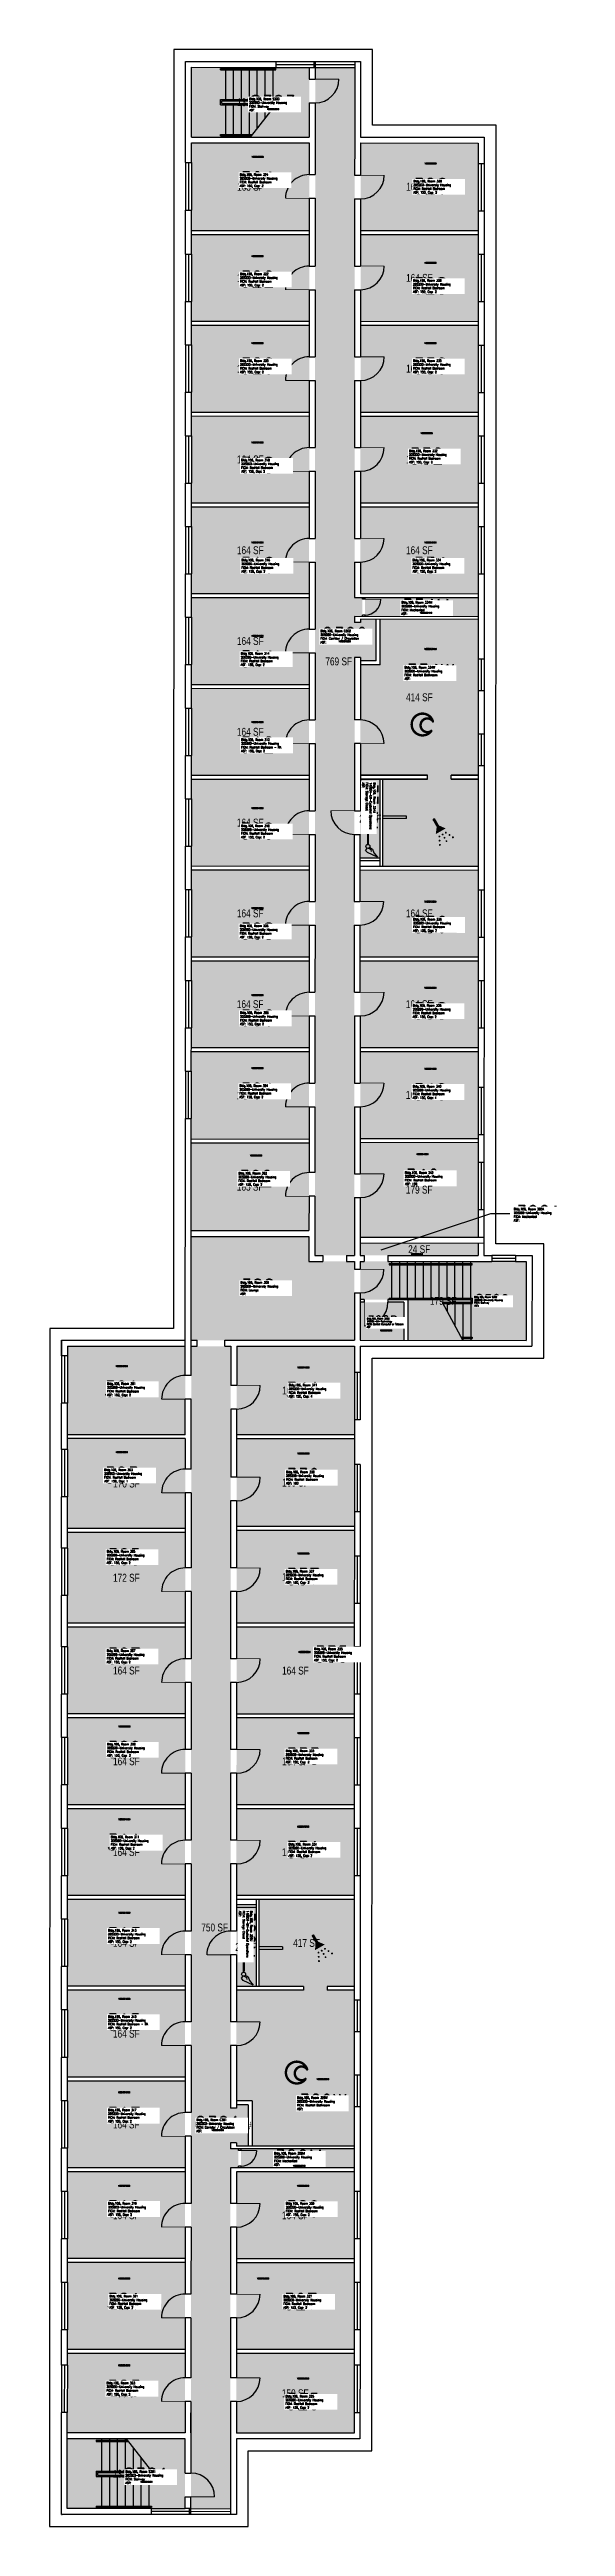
# Model space of a CAD drawing. Header units: inches. Extents: x -18 to 766, y -18 to 3747.
import ezdxf
from ezdxf.enums import TextEntityAlignment as Align

# ---------------------------------------------------------------- set-up
doc = ezdxf.new("R2010")
doc.units = ezdxf.units.IN
doc.header["$LTSCALE"] = 0.25
doc.header["$MEASUREMENT"] = 0
doc.layers.get('0').update_dxf_attribs({"linetype": 'CONTINUOUS'})
for name, color, linetype in [('A-DOOR', 2, 'CONTINUOUS'), ('A-FLOR', 3, 'CONTINUOUS'), ('A-GLAZ', 1, 'CONTINUOUS'), ('A-GLAZ-SILL', 2, 'CONTINUOUS'), ('A-IDEN-ICON', 4, 'CONTINUOUS'), ('A-IDEN-RNUM', 7, 'CONTINUOUS'), ('A-IDEN-SNUM', 4, 'CONTINUOUS'), ('A-IDEN-TEXT', 4, 'CONTINUOUS'), ('A-IDEN-VNUM', 4, 'CONTINUOUS'), ('A-ROOF', 2, 'CONTINUOUS'), ('A-WALL', 5, 'CONTINUOUS'), ('AREA-TEXT', 3, 'CONTINUOUS'), ('Rooms-Category-Color', 7, 'CONTINUOUS'), ('Rooms-College-Color', 7, 'CONTINUOUS'), ('Rooms-Department-Color', 7, 'CONTINUOUS'), ('Rooms-Division-Color', 7, 'CONTINUOUS'), ('Rooms-Information', 7, 'CONTINUOUS')]:
    doc.layers.add(name, color=color, linetype=linetype)
doc.styles.add('AREA', font='arial.ttf', dxfattribs={"width": 0.75, "height": 24})
doc.styles.add('ROOMSNUMBER', font='SIMPLEX.shx', dxfattribs={"height": 0.18})
doc.styles.add('ROOMVNUMBER', font='simplex.shx', dxfattribs={"width": 0.85})

# ---------------------------------------------------------------- blocks, each defined once
blk = doc.blocks.new('Cpshower')
at = {"color": 0, "linetype": 'ByBlock'}
blk.add_lwpolyline([(-0.015, 0.04, 0, 0.06, 0), (0.005, 0.005, 0.06, 0.06, 0)], format="xyseb", dxfattribs=at)
for points, const_width in [([(-0.032, 0.062, 1), (-0.028, 0.069, 1)], 0.0075), ([(0.03, -0.004, 1), (0.034, -0.001, 1)], 0.005), ([(-0.004, -0.024, 1), (0, -0.021, 1)], 0.005), ([(-0.003, -0.046, 1), (0.001, -0.043, 1)], 0.005), ([(-0.002, -0.068, 1), (0.003, -0.066, 1)], 0.005), ([(0.013, -0.014, 1), (0.017, -0.011, 1)], 0.005), ([(0.023, -0.031, 1), (0.027, -0.028, 1)], 0.005), ([(0.033, -0.048, 1), (0.037, -0.046, 1)], 0.005), ([(0.049, -0.016, 1), (0.053, -0.013, 1)], 0.005), ([(0.067, -0.028, 1), (0.072, -0.026, 1)], 0.005)]:
    blk.add_lwpolyline(points, format="xyb", close=True, dxfattribs=dict(at, const_width=const_width))
at = {"color": 0, "linetype": 'ByBlock', "const_width": 0.015}
blk.add_lwpolyline([(-0.01, 0.031), (-0.03, 0.066)], dxfattribs=at)
blk = doc.blocks.new('Cpbath')
at = {"color": 0, "linetype": 'ByBlock', "const_width": 0.0127}
for points in [[(0.057, 0.017, 0.861492), (-0.055, 0, 1)], [(-0.055, 0, 0.726902), (0.049, -0.034, 1)], [(0.057, 0.017, 0.729002), (-0.008, -0.004, 1)], [(-0.008, -0.004, 0.609468), (0.049, -0.034, 1)]]:
    blk.add_lwpolyline(points, format="xyb", dxfattribs=at)
at = {"color": 0, "linetype": 'ByBlock', "const_width": 0.00637}
for points in [[(0.054, 0.015, 1), (0.06, 0.018, 1)], [(0.046, -0.035, 1), (0.051, -0.032, 1)]]:
    blk.add_lwpolyline(points, format="xyb", close=True, dxfattribs=at)
blk = doc.blocks.new('Cpcust')
at = {"color": 0, "linetype": 'ByBlock'}
for p, q in [((0.017, -0.064), (0.02, -0.047)), ((0.036, -0.07), (0.017, -0.064)), ((0.026, -0.041), (0.045, -0.041)), ((0.03, -0.034), (0.038, -0.03)), ((0.112, -0.063), (0.036, -0.07)), ((0.038, -0.03), (0.053, -0.032)), ((0.045, -0.041), (0.054, -0.051)), ((0.053, -0.032), (0.075, -0.048)), ((0.075, -0.048), (0.112, -0.063))]:
    blk.add_line(p, q, dxfattribs=at)
at = {"color": 0, "linetype": 'ByBlock', "const_width": 0.015}
blk.add_lwpolyline([(-0.03, 0.05), (0.01, -0.019)], dxfattribs=at)
at = {"color": 0, "linetype": 'ByBlock', "const_width": 0.0075}
blk.add_lwpolyline([(-0.033, 0.048, 1), (-0.027, 0.052, 1)], format="xyb", close=True, dxfattribs=at)
at = {"color": 0, "linetype": 'ByBlock'}
blk.add_circle((0.016, -0.031), 0.0141, dxfattribs=at)

msp = doc.modelspace()

# ---------------------------------------------------------------- hatches: boundary and pattern name
at = {"layer": 'Rooms-Category-Color', "true_color": 0xadadad}
for points in [[(376.9, 3719.9), (325.9, 3719.9), (197.9, 3720), (197.9, 3614), (376.9, 3613.9)], [(445.7, 2875.9), (445.7, 2884.9), (457.7, 2884.9), (457.7, 2913.9), (445.7, 2913.9), (445.9, 3719.9), (385.9, 3719.9), (385.4, 1913.9), (445.4, 1913.9), (445.4, 1913.9), (445.4, 1942.9), (445.7, 2822.9), (454.7, 2822.9), (454.7, 2817.9), (478.7, 2817.9), (478.7, 2880.9), (454.7, 2880.9), (454.7, 2875.9)], [(633.7, 2913.8), (461.7, 2913.9), (461.7, 2884.9), (633.7, 2884.8)], [(633.5, 1932.8), (454.4, 1932.9), (454.4, 1913.9), (633.5, 1913.8)], [(706.5, 1904.8), (454.5, 1904.9), (454.5, 1846.9), (526.5, 1846.9), (526.5, 1784.9), (706.4, 1784.8)], [(266.1, 617.9), (257.1, 617.9), (257.5, 1775.9), (197.4, 1776), (197.4, 1773), (197, 154.9), (197, 154.9), (197, 9), (257, 8.9), (257.1, 526.9), (269.1, 526.9), (269.1, 555.9), (257.1, 555.9), (257.1, 564.9), (266.1, 564.9), (266.1, 559.9), (284.1, 559.9), (284.1, 622.9), (266.1, 622.9)], [(445.1, 555.9), (273.1, 555.9), (273.1, 526.9), (445.1, 526.9)], [(188, 115), (9, 115), (9, 9), (137, 9), (188, 9)]]:
    msp.add_hatch(color=253, dxfattribs=at).paths.add_polyline_path(points)
at = {"layer": 'Rooms-Category-Color', "true_color": 0x728ef3}
for points in [[(376.9, 3604.9), (197.9, 3605), (197.9, 3575), (197.9, 3503), (197.9, 3472), (376.8, 3471.9)], [(633.9, 3574.9), (633.9, 3604.8), (454.9, 3604.9), (454.8, 3471.9), (633.9, 3471.8), (633.9, 3501.8)], [(376.8, 3465.9), (197.9, 3466), (197.9, 3436), (197.8, 3364), (197.8, 3334), (376.8, 3333.9)], [(633.9, 3435.9), (633.9, 3465.8), (454.8, 3465.9), (454.8, 3333.9), (633.8, 3333.8), (633.8, 3363.8)], [(376.8, 3327.9), (197.8, 3328), (197.8, 3298), (197.8, 3226), (197.8, 3196), (376.8, 3195.9)], [(633.8, 3225.8), (633.8, 3297.8), (633.8, 3327.8), (454.8, 3327.9), (454.8, 3195.9), (633.8, 3195.8)], [(376.8, 3189.9), (197.8, 3190), (197.8, 3160), (197.8, 3088), (197.8, 3058), (376.7, 3057.9)], [(633.8, 3189.8), (454.8, 3189.9), (454.7, 3057.9), (633.8, 3057.8)], [(376.7, 3051.9), (197.8, 3052), (197.7, 3022), (197.7, 2950), (197.7, 2920), (376.7, 2919.9)], [(633.7, 3021.8), (633.8, 3051.8), (454.7, 3051.9), (454.7, 2919.9), (633.7, 2919.8), (633.7, 2949.8)], [(376.7, 2913.9), (197.7, 2914), (197.7, 2884), (197.7, 2812), (197.7, 2782), (376.6, 2781.9)], [(592.6, 2643.9), (633.7, 2643.8), (633.7, 2658.8), (633.7, 2706.9), (633.7, 2772.8), (633.7, 2820.9), (633.7, 2880.8), (484.7, 2880.9), (484.7, 2811.9), (454.7, 2811.9), (454.6, 2643.9), (556.6, 2643.9), (556.6, 2637.9), (488.6, 2637.9), (488.6, 2581.9), (524.6, 2581.9), (524.6, 2577.9), (488.6, 2577.9), (488.6, 2505.9), (633.6, 2505.8), (633.7, 2637.8), (592.6, 2637.9)], [(376.6, 2775.9), (197.7, 2776), (197.7, 2746), (197.7, 2674), (197.7, 2644), (376.6, 2643.9)], [(376.6, 2637.9), (197.7, 2638), (197.6, 2608), (197.6, 2536), (197.6, 2506), (376.6, 2505.9)], [(484.6, 2637.9), (454.6, 2637.9), (454.6, 2517.9), (484.6, 2517.9)], [(376.6, 2499.9), (197.6, 2500), (197.6, 2470), (197.6, 2398), (197.6, 2368), (376.5, 2367.9)], [(454.6, 2454.9), (454.5, 2367.9), (633.6, 2367.8), (633.6, 2397.8), (633.6, 2469.8), (633.6, 2499.8), (454.6, 2499.9)], [(376.5, 2361.9), (197.6, 2362), (197.6, 2332), (197.6, 2260), (197.6, 2230), (376.5, 2229.9)], [(633.6, 2361.8), (454.5, 2361.9), (454.5, 2229.9), (633.6, 2229.8)], [(376.5, 2223.9), (197.6, 2224), (197.5, 2194), (197.5, 2122), (197.5, 2091), (376.5, 2090.9)], [(633.5, 2193.8), (633.6, 2223.8), (454.5, 2223.9), (454.5, 2091.9), (633.5, 2091.8), (633.5, 2121.8)], [(376.5, 2084.9), (197.5, 2085), (197.5, 2055), (197.5, 1983), (197.5, 1951.9), (376.4, 1951.9)], [(633.5, 2055.8), (633.5, 2085.8), (454.5, 2085.9), (454.4, 1941.9), (633.5, 1941.8), (633.5, 1983.8)], [(376.4, 1904.9), (376.4, 1942.9), (197.5, 1942.9), (197.4, 1785), (257.5, 1784.9), (445.5, 1784.9), (445.5, 1904.9)], [(188.4, 1776), (9.4, 1776), (9.4, 1748), (9.4, 1676), (9.4, 1641.5), (188.4, 1641.5)], [(445.5, 1666.4), (445.5, 1738.4), (445.5, 1775.9), (266.5, 1775.9), (266.4, 1641.4), (445.4, 1641.4)], [(188.4, 1635.5), (9.4, 1635.5), (9.4, 1605.5), (9.4, 1533.5), (9.4, 1499), (188.3, 1499)], [(445.4, 1525.9), (445.4, 1597.9), (445.4, 1635.4), (266.4, 1635.4), (266.3, 1501.9), (445.4, 1501.9)], [(188.3, 1493), (9.4, 1493), (9.4, 1469), (9.3, 1397), (9.3, 1355), (188.3, 1355)], [(445.3, 1384.9), (445.4, 1456.9), (445.4, 1495.9), (266.3, 1495.9), (266.3, 1354.9), (445.3, 1354.9)], [(188.3, 1349), (9.3, 1349), (9.3, 1319), (9.3, 1247), (9.3, 1217), (188.3, 1217)], [(445.3, 1246.9), (445.3, 1318.9), (445.3, 1348.9), (266.3, 1348.9), (266.3, 1216.9), (445.3, 1216.9)], [(188.3, 1211), (9.3, 1211), (9.3, 1181), (9.3, 1109), (9.3, 1079), (188.2, 1079)], [(445.3, 1108.9), (445.3, 1180.9), (445.3, 1210.9), (266.3, 1210.9), (266.2, 1078.9), (445.3, 1078.9)], [(188.2, 1073), (9.3, 1073), (9.3, 1043), (9.2, 971), (9.2, 941), (188.2, 941)], [(445.2, 970.9), (445.3, 1042.9), (445.3, 1072.9), (266.2, 1072.9), (266.2, 940.9), (445.2, 940.9)], [(188.2, 935), (9.2, 935), (9.2, 905), (9.2, 833), (9.2, 803), (188.2, 803)], [(404.2, 802.9), (445.2, 802.9), (445.2, 934.9), (300.2, 934.9), (300.2, 862.9), (336.2, 862.9), (336.2, 858.9), (300.2, 858.9), (300.2, 802.9), (368.2, 802.9), (368.2, 796.9), (266.2, 796.9), (266.1, 628.9), (290.1, 628.9), (290.1, 559.9), (445.1, 559.9), (445.2, 619.9), (445.2, 667.9), (445.2, 733.9), (445.2, 781.9), (445.2, 796.9), (404.2, 796.9)], [(296.2, 922.9), (266.2, 922.9), (266.2, 802.9), (296.2, 802.9)], [(188.2, 797), (9.2, 797), (9.2, 767), (9.2, 695), (9.2, 665), (188.1, 665)], [(188.1, 659), (9.2, 659), (9.2, 629), (9.1, 557), (9.1, 527), (188.1, 527)], [(188.1, 521), (9.1, 521), (9.1, 491), (9.1, 419), (9.1, 389), (188.1, 389)], [(445.1, 418.9), (445.1, 490.9), (445.1, 520.9), (266.1, 520.9), (266.1, 388.9), (445.1, 388.9)], [(188.1, 383), (9.1, 383), (9.1, 353), (9.1, 281), (9.1, 251), (188, 251)], [(445.1, 382.9), (266.1, 382.9), (266, 250.9), (445.1, 250.9)], [(188, 245), (9.1, 245), (9.1, 227), (9, 155), (9, 124), (188, 124)], [(445.1, 244.9), (266, 244.9), (266, 123.9), (445, 123.9), (445, 154.9), (445.1, 226.9)]]:
    msp.add_hatch(color=171, dxfattribs=at).paths.add_polyline_path(points)
at = {"layer": 'Rooms-Category-Color', "true_color": 0xe3c5e1}
msp.add_hatch(color=254, dxfattribs=at).paths.add_polyline_path([(520.5, 1842.9), (454.5, 1842.9), (454.5, 1784.9), (520.5, 1784.9)])
at = {"layer": 'Rooms-College-Color', "true_color": 0xadadad}
for points in [[(376.9, 3719.9), (325.9, 3719.9), (197.9, 3720), (197.9, 3614), (376.9, 3613.9)], [(445.7, 2875.9), (445.7, 2884.9), (457.7, 2884.9), (457.7, 2913.9), (445.7, 2913.9), (445.9, 3719.9), (385.9, 3719.9), (385.4, 1913.9), (445.4, 1913.9), (445.4, 1913.9), (445.4, 1942.9), (445.7, 2822.9), (454.7, 2822.9), (454.7, 2817.9), (478.7, 2817.9), (478.7, 2880.9), (454.7, 2880.9), (454.7, 2875.9)], [(376.9, 3604.9), (197.9, 3605), (197.9, 3575), (197.9, 3503), (197.9, 3472), (376.8, 3471.9)], [(633.9, 3574.9), (633.9, 3604.8), (454.9, 3604.9), (454.8, 3471.9), (633.9, 3471.8), (633.9, 3501.8)], [(376.8, 3465.9), (197.9, 3466), (197.9, 3436), (197.8, 3364), (197.8, 3334), (376.8, 3333.9)], [(633.9, 3435.9), (633.9, 3465.8), (454.8, 3465.9), (454.8, 3333.9), (633.8, 3333.8), (633.8, 3363.8)], [(376.8, 3327.9), (197.8, 3328), (197.8, 3298), (197.8, 3226), (197.8, 3196), (376.8, 3195.9)], [(633.8, 3225.8), (633.8, 3297.8), (633.8, 3327.8), (454.8, 3327.9), (454.8, 3195.9), (633.8, 3195.8)], [(376.8, 3189.9), (197.8, 3190), (197.8, 3160), (197.8, 3088), (197.8, 3058), (376.7, 3057.9)], [(633.8, 3189.8), (454.8, 3189.9), (454.7, 3057.9), (633.8, 3057.8)], [(376.7, 3051.9), (197.8, 3052), (197.7, 3022), (197.7, 2950), (197.7, 2920), (376.7, 2919.9)], [(633.7, 3021.8), (633.8, 3051.8), (454.7, 3051.9), (454.7, 2919.9), (633.7, 2919.8), (633.7, 2949.8)], [(376.7, 2913.9), (197.7, 2914), (197.7, 2884), (197.7, 2812), (197.7, 2782), (376.6, 2781.9)], [(633.7, 2913.8), (461.7, 2913.9), (461.7, 2884.9), (633.7, 2884.8)], [(592.6, 2643.9), (633.7, 2643.8), (633.7, 2658.8), (633.7, 2706.9), (633.7, 2772.8), (633.7, 2820.9), (633.7, 2880.8), (484.7, 2880.9), (484.7, 2811.9), (454.7, 2811.9), (454.6, 2643.9), (556.6, 2643.9), (556.6, 2637.9), (488.6, 2637.9), (488.6, 2581.9), (524.6, 2581.9), (524.6, 2577.9), (488.6, 2577.9), (488.6, 2505.9), (633.6, 2505.8), (633.7, 2637.8), (592.6, 2637.9)], [(376.6, 2775.9), (197.7, 2776), (197.7, 2746), (197.7, 2674), (197.7, 2644), (376.6, 2643.9)], [(376.6, 2637.9), (197.7, 2638), (197.6, 2608), (197.6, 2536), (197.6, 2506), (376.6, 2505.9)], [(484.6, 2637.9), (454.6, 2637.9), (454.6, 2517.9), (484.6, 2517.9)], [(376.6, 2499.9), (197.6, 2500), (197.6, 2470), (197.6, 2398), (197.6, 2368), (376.5, 2367.9)], [(454.6, 2454.9), (454.5, 2367.9), (633.6, 2367.8), (633.6, 2397.8), (633.6, 2469.8), (633.6, 2499.8), (454.6, 2499.9)], [(376.5, 2361.9), (197.6, 2362), (197.6, 2332), (197.6, 2260), (197.6, 2230), (376.5, 2229.9)], [(633.6, 2361.8), (454.5, 2361.9), (454.5, 2229.9), (633.6, 2229.8)], [(376.5, 2223.9), (197.6, 2224), (197.5, 2194), (197.5, 2122), (197.5, 2091), (376.5, 2090.9)], [(633.5, 2193.8), (633.6, 2223.8), (454.5, 2223.9), (454.5, 2091.9), (633.5, 2091.8), (633.5, 2121.8)], [(376.5, 2084.9), (197.5, 2085), (197.5, 2055), (197.5, 1983), (197.5, 1951.9), (376.4, 1951.9)], [(633.5, 2055.8), (633.5, 2085.8), (454.5, 2085.9), (454.4, 1941.9), (633.5, 1941.8), (633.5, 1983.8)], [(376.4, 1904.9), (376.4, 1942.9), (197.5, 1942.9), (197.4, 1785), (257.5, 1784.9), (445.5, 1784.9), (445.5, 1904.9)], [(633.5, 1932.8), (454.4, 1932.9), (454.4, 1913.9), (633.5, 1913.8)], [(706.5, 1904.8), (454.5, 1904.9), (454.5, 1846.9), (526.5, 1846.9), (526.5, 1784.9), (706.4, 1784.8)], [(520.5, 1842.9), (454.5, 1842.9), (454.5, 1784.9), (520.5, 1784.9)], [(188.4, 1776), (9.4, 1776), (9.4, 1748), (9.4, 1676), (9.4, 1641.5), (188.4, 1641.5)], [(266.1, 617.9), (257.1, 617.9), (257.5, 1775.9), (197.4, 1776), (197.4, 1773), (197, 154.9), (197, 154.9), (197, 9), (257, 8.9), (257.1, 526.9), (269.1, 526.9), (269.1, 555.9), (257.1, 555.9), (257.1, 564.9), (266.1, 564.9), (266.1, 559.9), (284.1, 559.9), (284.1, 622.9), (266.1, 622.9)], [(445.5, 1666.4), (445.5, 1738.4), (445.5, 1775.9), (266.5, 1775.9), (266.4, 1641.4), (445.4, 1641.4)], [(188.4, 1635.5), (9.4, 1635.5), (9.4, 1605.5), (9.4, 1533.5), (9.4, 1499), (188.3, 1499)], [(445.4, 1525.9), (445.4, 1597.9), (445.4, 1635.4), (266.4, 1635.4), (266.3, 1501.9), (445.4, 1501.9)], [(188.3, 1493), (9.4, 1493), (9.4, 1469), (9.3, 1397), (9.3, 1355), (188.3, 1355)], [(445.3, 1384.9), (445.4, 1456.9), (445.4, 1495.9), (266.3, 1495.9), (266.3, 1354.9), (445.3, 1354.9)], [(188.3, 1349), (9.3, 1349), (9.3, 1319), (9.3, 1247), (9.3, 1217), (188.3, 1217)], [(445.3, 1246.9), (445.3, 1318.9), (445.3, 1348.9), (266.3, 1348.9), (266.3, 1216.9), (445.3, 1216.9)], [(188.3, 1211), (9.3, 1211), (9.3, 1181), (9.3, 1109), (9.3, 1079), (188.2, 1079)], [(445.3, 1108.9), (445.3, 1180.9), (445.3, 1210.9), (266.3, 1210.9), (266.2, 1078.9), (445.3, 1078.9)], [(188.2, 1073), (9.3, 1073), (9.3, 1043), (9.2, 971), (9.2, 941), (188.2, 941)], [(445.2, 970.9), (445.3, 1042.9), (445.3, 1072.9), (266.2, 1072.9), (266.2, 940.9), (445.2, 940.9)], [(188.2, 935), (9.2, 935), (9.2, 905), (9.2, 833), (9.2, 803), (188.2, 803)], [(404.2, 802.9), (445.2, 802.9), (445.2, 934.9), (300.2, 934.9), (300.2, 862.9), (336.2, 862.9), (336.2, 858.9), (300.2, 858.9), (300.2, 802.9), (368.2, 802.9), (368.2, 796.9), (266.2, 796.9), (266.1, 628.9), (290.1, 628.9), (290.1, 559.9), (445.1, 559.9), (445.2, 619.9), (445.2, 667.9), (445.2, 733.9), (445.2, 781.9), (445.2, 796.9), (404.2, 796.9)], [(296.2, 922.9), (266.2, 922.9), (266.2, 802.9), (296.2, 802.9)], [(188.2, 797), (9.2, 797), (9.2, 767), (9.2, 695), (9.2, 665), (188.1, 665)], [(188.1, 659), (9.2, 659), (9.2, 629), (9.1, 557), (9.1, 527), (188.1, 527)], [(445.1, 555.9), (273.1, 555.9), (273.1, 526.9), (445.1, 526.9)], [(188.1, 521), (9.1, 521), (9.1, 491), (9.1, 419), (9.1, 389), (188.1, 389)], [(445.1, 418.9), (445.1, 490.9), (445.1, 520.9), (266.1, 520.9), (266.1, 388.9), (445.1, 388.9)], [(188.1, 383), (9.1, 383), (9.1, 353), (9.1, 281), (9.1, 251), (188, 251)], [(445.1, 382.9), (266.1, 382.9), (266, 250.9), (445.1, 250.9)], [(188, 245), (9.1, 245), (9.1, 227), (9, 155), (9, 124), (188, 124)], [(445.1, 244.9), (266, 244.9), (266, 123.9), (445, 123.9), (445, 154.9), (445.1, 226.9)], [(188, 115), (9, 115), (9, 9), (137, 9), (188, 9)]]:
    msp.add_hatch(color=253, dxfattribs=at).paths.add_polyline_path(points)
at = {"layer": 'Rooms-Department-Color', "true_color": 0xacacac}
for points in [[(376.9, 3719.9), (325.9, 3719.9), (197.9, 3720), (197.9, 3614), (376.9, 3613.9)], [(445.7, 2875.9), (445.7, 2884.9), (457.7, 2884.9), (457.7, 2913.9), (445.7, 2913.9), (445.9, 3719.9), (385.9, 3719.9), (385.4, 1913.9), (445.4, 1913.9), (445.4, 1913.9), (445.4, 1942.9), (445.7, 2822.9), (454.7, 2822.9), (454.7, 2817.9), (478.7, 2817.9), (478.7, 2880.9), (454.7, 2880.9), (454.7, 2875.9)], [(633.7, 2913.8), (461.7, 2913.9), (461.7, 2884.9), (633.7, 2884.8)], [(633.5, 1932.8), (454.4, 1932.9), (454.4, 1913.9), (633.5, 1913.8)], [(706.5, 1904.8), (454.5, 1904.9), (454.5, 1846.9), (526.5, 1846.9), (526.5, 1784.9), (706.4, 1784.8)], [(266.1, 617.9), (257.1, 617.9), (257.5, 1775.9), (197.4, 1776), (197.4, 1773), (197, 154.9), (197, 154.9), (197, 9), (257, 8.9), (257.1, 526.9), (269.1, 526.9), (269.1, 555.9), (257.1, 555.9), (257.1, 564.9), (266.1, 564.9), (266.1, 559.9), (284.1, 559.9), (284.1, 622.9), (266.1, 622.9)], [(445.1, 555.9), (273.1, 555.9), (273.1, 526.9), (445.1, 526.9)], [(188, 115), (9, 115), (9, 9), (137, 9), (188, 9)]]:
    msp.add_hatch(color=253, dxfattribs=at).paths.add_polyline_path(points)
at = {"layer": 'Rooms-Department-Color', "true_color": 0x604aed}
for points in [[(376.9, 3604.9), (197.9, 3605), (197.9, 3575), (197.9, 3503), (197.9, 3472), (376.8, 3471.9)], [(633.9, 3574.9), (633.9, 3604.8), (454.9, 3604.9), (454.8, 3471.9), (633.9, 3471.8), (633.9, 3501.8)], [(376.8, 3465.9), (197.9, 3466), (197.9, 3436), (197.8, 3364), (197.8, 3334), (376.8, 3333.9)], [(633.9, 3435.9), (633.9, 3465.8), (454.8, 3465.9), (454.8, 3333.9), (633.8, 3333.8), (633.8, 3363.8)], [(376.8, 3327.9), (197.8, 3328), (197.8, 3298), (197.8, 3226), (197.8, 3196), (376.8, 3195.9)], [(633.8, 3225.8), (633.8, 3297.8), (633.8, 3327.8), (454.8, 3327.9), (454.8, 3195.9), (633.8, 3195.8)], [(376.8, 3189.9), (197.8, 3190), (197.8, 3160), (197.8, 3088), (197.8, 3058), (376.7, 3057.9)], [(633.8, 3189.8), (454.8, 3189.9), (454.7, 3057.9), (633.8, 3057.8)], [(376.7, 3051.9), (197.8, 3052), (197.7, 3022), (197.7, 2950), (197.7, 2920), (376.7, 2919.9)], [(633.7, 3021.8), (633.8, 3051.8), (454.7, 3051.9), (454.7, 2919.9), (633.7, 2919.8), (633.7, 2949.8)], [(376.7, 2913.9), (197.7, 2914), (197.7, 2884), (197.7, 2812), (197.7, 2782), (376.6, 2781.9)], [(592.6, 2643.9), (633.7, 2643.8), (633.7, 2658.8), (633.7, 2706.9), (633.7, 2772.8), (633.7, 2820.9), (633.7, 2880.8), (484.7, 2880.9), (484.7, 2811.9), (454.7, 2811.9), (454.6, 2643.9), (556.6, 2643.9), (556.6, 2637.9), (488.6, 2637.9), (488.6, 2581.9), (524.6, 2581.9), (524.6, 2577.9), (488.6, 2577.9), (488.6, 2505.9), (633.6, 2505.8), (633.7, 2637.8), (592.6, 2637.9)], [(376.6, 2775.9), (197.7, 2776), (197.7, 2746), (197.7, 2674), (197.7, 2644), (376.6, 2643.9)], [(376.6, 2637.9), (197.7, 2638), (197.6, 2608), (197.6, 2536), (197.6, 2506), (376.6, 2505.9)], [(484.6, 2637.9), (454.6, 2637.9), (454.6, 2517.9), (484.6, 2517.9)], [(376.6, 2499.9), (197.6, 2500), (197.6, 2470), (197.6, 2398), (197.6, 2368), (376.5, 2367.9)], [(454.6, 2454.9), (454.5, 2367.9), (633.6, 2367.8), (633.6, 2397.8), (633.6, 2469.8), (633.6, 2499.8), (454.6, 2499.9)], [(376.5, 2361.9), (197.6, 2362), (197.6, 2332), (197.6, 2260), (197.6, 2230), (376.5, 2229.9)], [(633.6, 2361.8), (454.5, 2361.9), (454.5, 2229.9), (633.6, 2229.8)], [(376.5, 2223.9), (197.6, 2224), (197.5, 2194), (197.5, 2122), (197.5, 2091), (376.5, 2090.9)], [(633.5, 2193.8), (633.6, 2223.8), (454.5, 2223.9), (454.5, 2091.9), (633.5, 2091.8), (633.5, 2121.8)], [(376.5, 2084.9), (197.5, 2085), (197.5, 2055), (197.5, 1983), (197.5, 1951.9), (376.4, 1951.9)], [(633.5, 2055.8), (633.5, 2085.8), (454.5, 2085.9), (454.4, 1941.9), (633.5, 1941.8), (633.5, 1983.8)], [(376.4, 1904.9), (376.4, 1942.9), (197.5, 1942.9), (197.4, 1785), (257.5, 1784.9), (445.5, 1784.9), (445.5, 1904.9)], [(520.5, 1842.9), (454.5, 1842.9), (454.5, 1784.9), (520.5, 1784.9)], [(188.4, 1776), (9.4, 1776), (9.4, 1748), (9.4, 1676), (9.4, 1641.5), (188.4, 1641.5)], [(445.5, 1666.4), (445.5, 1738.4), (445.5, 1775.9), (266.5, 1775.9), (266.4, 1641.4), (445.4, 1641.4)], [(188.4, 1635.5), (9.4, 1635.5), (9.4, 1605.5), (9.4, 1533.5), (9.4, 1499), (188.3, 1499)], [(445.4, 1525.9), (445.4, 1597.9), (445.4, 1635.4), (266.4, 1635.4), (266.3, 1501.9), (445.4, 1501.9)], [(188.3, 1493), (9.4, 1493), (9.4, 1469), (9.3, 1397), (9.3, 1355), (188.3, 1355)], [(445.3, 1384.9), (445.4, 1456.9), (445.4, 1495.9), (266.3, 1495.9), (266.3, 1354.9), (445.3, 1354.9)], [(188.3, 1349), (9.3, 1349), (9.3, 1319), (9.3, 1247), (9.3, 1217), (188.3, 1217)], [(445.3, 1246.9), (445.3, 1318.9), (445.3, 1348.9), (266.3, 1348.9), (266.3, 1216.9), (445.3, 1216.9)], [(188.3, 1211), (9.3, 1211), (9.3, 1181), (9.3, 1109), (9.3, 1079), (188.2, 1079)], [(445.3, 1108.9), (445.3, 1180.9), (445.3, 1210.9), (266.3, 1210.9), (266.2, 1078.9), (445.3, 1078.9)], [(188.2, 1073), (9.3, 1073), (9.3, 1043), (9.2, 971), (9.2, 941), (188.2, 941)], [(445.2, 970.9), (445.3, 1042.9), (445.3, 1072.9), (266.2, 1072.9), (266.2, 940.9), (445.2, 940.9)], [(188.2, 935), (9.2, 935), (9.2, 905), (9.2, 833), (9.2, 803), (188.2, 803)], [(404.2, 802.9), (445.2, 802.9), (445.2, 934.9), (300.2, 934.9), (300.2, 862.9), (336.2, 862.9), (336.2, 858.9), (300.2, 858.9), (300.2, 802.9), (368.2, 802.9), (368.2, 796.9), (266.2, 796.9), (266.1, 628.9), (290.1, 628.9), (290.1, 559.9), (445.1, 559.9), (445.2, 619.9), (445.2, 667.9), (445.2, 733.9), (445.2, 781.9), (445.2, 796.9), (404.2, 796.9)], [(296.2, 922.9), (266.2, 922.9), (266.2, 802.9), (296.2, 802.9)], [(188.2, 797), (9.2, 797), (9.2, 767), (9.2, 695), (9.2, 665), (188.1, 665)], [(188.1, 659), (9.2, 659), (9.2, 629), (9.1, 557), (9.1, 527), (188.1, 527)], [(188.1, 521), (9.1, 521), (9.1, 491), (9.1, 419), (9.1, 389), (188.1, 389)], [(445.1, 418.9), (445.1, 490.9), (445.1, 520.9), (266.1, 520.9), (266.1, 388.9), (445.1, 388.9)], [(188.1, 383), (9.1, 383), (9.1, 353), (9.1, 281), (9.1, 251), (188, 251)], [(445.1, 382.9), (266.1, 382.9), (266, 250.9), (445.1, 250.9)], [(188, 245), (9.1, 245), (9.1, 227), (9, 155), (9, 124), (188, 124)], [(445.1, 244.9), (266, 244.9), (266, 123.9), (445, 123.9), (445, 154.9), (445.1, 226.9)]]:
    msp.add_hatch(color=173, dxfattribs=at).paths.add_polyline_path(points)
at = {"layer": 'Rooms-Division-Color', "true_color": 0xadadad}
for points in [[(376.9, 3719.9), (325.9, 3719.9), (197.9, 3720), (197.9, 3614), (376.9, 3613.9)], [(445.7, 2875.9), (445.7, 2884.9), (457.7, 2884.9), (457.7, 2913.9), (445.7, 2913.9), (445.9, 3719.9), (385.9, 3719.9), (385.4, 1913.9), (445.4, 1913.9), (445.4, 1913.9), (445.4, 1942.9), (445.7, 2822.9), (454.7, 2822.9), (454.7, 2817.9), (478.7, 2817.9), (478.7, 2880.9), (454.7, 2880.9), (454.7, 2875.9)], [(633.7, 2913.8), (461.7, 2913.9), (461.7, 2884.9), (633.7, 2884.8)], [(633.5, 1932.8), (454.4, 1932.9), (454.4, 1913.9), (633.5, 1913.8)], [(706.5, 1904.8), (454.5, 1904.9), (454.5, 1846.9), (526.5, 1846.9), (526.5, 1784.9), (706.4, 1784.8)], [(266.1, 617.9), (257.1, 617.9), (257.5, 1775.9), (197.4, 1776), (197.4, 1773), (197, 154.9), (197, 154.9), (197, 9), (257, 8.9), (257.1, 526.9), (269.1, 526.9), (269.1, 555.9), (257.1, 555.9), (257.1, 564.9), (266.1, 564.9), (266.1, 559.9), (284.1, 559.9), (284.1, 622.9), (266.1, 622.9)], [(445.1, 555.9), (273.1, 555.9), (273.1, 526.9), (445.1, 526.9)], [(188, 115), (9, 115), (9, 9), (137, 9), (188, 9)]]:
    msp.add_hatch(color=253, dxfattribs=at).paths.add_polyline_path(points)
at = {"layer": 'Rooms-Division-Color', "true_color": 0x604aed}
for points in [[(376.9, 3604.9), (197.9, 3605), (197.9, 3575), (197.9, 3503), (197.9, 3472), (376.8, 3471.9)], [(633.9, 3574.9), (633.9, 3604.8), (454.9, 3604.9), (454.8, 3471.9), (633.9, 3471.8), (633.9, 3501.8)], [(376.8, 3465.9), (197.9, 3466), (197.9, 3436), (197.8, 3364), (197.8, 3334), (376.8, 3333.9)], [(633.9, 3435.9), (633.9, 3465.8), (454.8, 3465.9), (454.8, 3333.9), (633.8, 3333.8), (633.8, 3363.8)], [(376.8, 3327.9), (197.8, 3328), (197.8, 3298), (197.8, 3226), (197.8, 3196), (376.8, 3195.9)], [(633.8, 3225.8), (633.8, 3297.8), (633.8, 3327.8), (454.8, 3327.9), (454.8, 3195.9), (633.8, 3195.8)], [(376.8, 3189.9), (197.8, 3190), (197.8, 3160), (197.8, 3088), (197.8, 3058), (376.7, 3057.9)], [(633.8, 3189.8), (454.8, 3189.9), (454.7, 3057.9), (633.8, 3057.8)], [(376.7, 3051.9), (197.8, 3052), (197.7, 3022), (197.7, 2950), (197.7, 2920), (376.7, 2919.9)], [(633.7, 3021.8), (633.8, 3051.8), (454.7, 3051.9), (454.7, 2919.9), (633.7, 2919.8), (633.7, 2949.8)], [(376.7, 2913.9), (197.7, 2914), (197.7, 2884), (197.7, 2812), (197.7, 2782), (376.6, 2781.9)], [(592.6, 2643.9), (633.7, 2643.8), (633.7, 2658.8), (633.7, 2706.9), (633.7, 2772.8), (633.7, 2820.9), (633.7, 2880.8), (484.7, 2880.9), (484.7, 2811.9), (454.7, 2811.9), (454.6, 2643.9), (556.6, 2643.9), (556.6, 2637.9), (488.6, 2637.9), (488.6, 2581.9), (524.6, 2581.9), (524.6, 2577.9), (488.6, 2577.9), (488.6, 2505.9), (633.6, 2505.8), (633.7, 2637.8), (592.6, 2637.9)], [(376.6, 2775.9), (197.7, 2776), (197.7, 2746), (197.7, 2674), (197.7, 2644), (376.6, 2643.9)], [(376.6, 2637.9), (197.7, 2638), (197.6, 2608), (197.6, 2536), (197.6, 2506), (376.6, 2505.9)], [(484.6, 2637.9), (454.6, 2637.9), (454.6, 2517.9), (484.6, 2517.9)], [(376.6, 2499.9), (197.6, 2500), (197.6, 2470), (197.6, 2398), (197.6, 2368), (376.5, 2367.9)], [(454.6, 2454.9), (454.5, 2367.9), (633.6, 2367.8), (633.6, 2397.8), (633.6, 2469.8), (633.6, 2499.8), (454.6, 2499.9)], [(376.5, 2361.9), (197.6, 2362), (197.6, 2332), (197.6, 2260), (197.6, 2230), (376.5, 2229.9)], [(633.6, 2361.8), (454.5, 2361.9), (454.5, 2229.9), (633.6, 2229.8)], [(376.5, 2223.9), (197.6, 2224), (197.5, 2194), (197.5, 2122), (197.5, 2091), (376.5, 2090.9)], [(633.5, 2193.8), (633.6, 2223.8), (454.5, 2223.9), (454.5, 2091.9), (633.5, 2091.8), (633.5, 2121.8)], [(376.5, 2084.9), (197.5, 2085), (197.5, 2055), (197.5, 1983), (197.5, 1951.9), (376.4, 1951.9)], [(633.5, 2055.8), (633.5, 2085.8), (454.5, 2085.9), (454.4, 1941.9), (633.5, 1941.8), (633.5, 1983.8)], [(376.4, 1904.9), (376.4, 1942.9), (197.5, 1942.9), (197.4, 1785), (257.5, 1784.9), (445.5, 1784.9), (445.5, 1904.9)], [(520.5, 1842.9), (454.5, 1842.9), (454.5, 1784.9), (520.5, 1784.9)], [(188.4, 1776), (9.4, 1776), (9.4, 1748), (9.4, 1676), (9.4, 1641.5), (188.4, 1641.5)], [(445.5, 1666.4), (445.5, 1738.4), (445.5, 1775.9), (266.5, 1775.9), (266.4, 1641.4), (445.4, 1641.4)], [(188.4, 1635.5), (9.4, 1635.5), (9.4, 1605.5), (9.4, 1533.5), (9.4, 1499), (188.3, 1499)], [(445.4, 1525.9), (445.4, 1597.9), (445.4, 1635.4), (266.4, 1635.4), (266.3, 1501.9), (445.4, 1501.9)], [(188.3, 1493), (9.4, 1493), (9.4, 1469), (9.3, 1397), (9.3, 1355), (188.3, 1355)], [(445.3, 1384.9), (445.4, 1456.9), (445.4, 1495.9), (266.3, 1495.9), (266.3, 1354.9), (445.3, 1354.9)], [(188.3, 1349), (9.3, 1349), (9.3, 1319), (9.3, 1247), (9.3, 1217), (188.3, 1217)], [(445.3, 1246.9), (445.3, 1318.9), (445.3, 1348.9), (266.3, 1348.9), (266.3, 1216.9), (445.3, 1216.9)], [(188.3, 1211), (9.3, 1211), (9.3, 1181), (9.3, 1109), (9.3, 1079), (188.2, 1079)], [(445.3, 1108.9), (445.3, 1180.9), (445.3, 1210.9), (266.3, 1210.9), (266.2, 1078.9), (445.3, 1078.9)], [(188.2, 1073), (9.3, 1073), (9.3, 1043), (9.2, 971), (9.2, 941), (188.2, 941)], [(445.2, 970.9), (445.3, 1042.9), (445.3, 1072.9), (266.2, 1072.9), (266.2, 940.9), (445.2, 940.9)], [(188.2, 935), (9.2, 935), (9.2, 905), (9.2, 833), (9.2, 803), (188.2, 803)], [(404.2, 802.9), (445.2, 802.9), (445.2, 934.9), (300.2, 934.9), (300.2, 862.9), (336.2, 862.9), (336.2, 858.9), (300.2, 858.9), (300.2, 802.9), (368.2, 802.9), (368.2, 796.9), (266.2, 796.9), (266.1, 628.9), (290.1, 628.9), (290.1, 559.9), (445.1, 559.9), (445.2, 619.9), (445.2, 667.9), (445.2, 733.9), (445.2, 781.9), (445.2, 796.9), (404.2, 796.9)], [(296.2, 922.9), (266.2, 922.9), (266.2, 802.9), (296.2, 802.9)], [(188.2, 797), (9.2, 797), (9.2, 767), (9.2, 695), (9.2, 665), (188.1, 665)], [(188.1, 659), (9.2, 659), (9.2, 629), (9.1, 557), (9.1, 527), (188.1, 527)], [(188.1, 521), (9.1, 521), (9.1, 491), (9.1, 419), (9.1, 389), (188.1, 389)], [(445.1, 418.9), (445.1, 490.9), (445.1, 520.9), (266.1, 520.9), (266.1, 388.9), (445.1, 388.9)], [(188.1, 383), (9.1, 383), (9.1, 353), (9.1, 281), (9.1, 251), (188, 251)], [(445.1, 382.9), (266.1, 382.9), (266, 250.9), (445.1, 250.9)], [(188, 245), (9.1, 245), (9.1, 227), (9, 155), (9, 124), (188, 124)], [(445.1, 244.9), (266, 244.9), (266, 123.9), (445, 123.9), (445, 154.9), (445.1, 226.9)]]:
    msp.add_hatch(color=173, dxfattribs=at).paths.add_polyline_path(points)

# ---------------------------------------------------------------- linework, layer by layer
at = {"layer": 'A-DOOR', "const_width": 1.2}
for points in [[(385.9, 3701.9), (421.9, 3701.9)], [(454.8, 3555.9), (490.8, 3555.9)], [(376.8, 3520.9), (340.8, 3520.9)], [(454.8, 3417.9), (490.8, 3417.9)], [(376.8, 3381.9), (340.8, 3381.9)], [(454.8, 3279.9), (490.8, 3279.9)], [(376.8, 3243.9), (340.8, 3243.9)], [(454.7, 3141.9), (490.7, 3141.9)], [(376.7, 3105.9), (340.7, 3105.9)], [(454.7, 3003.9), (490.7, 3003.9)], [(376.7, 2967.9), (340.7, 2967.9)], [(461.7, 2911.4), (485.7, 2911.4)], [(376.7, 2829.9), (340.7, 2829.9)], [(376.6, 2691.9), (340.6, 2691.9)], [(454.6, 2691.9), (490.6, 2691.9)], [(445.6, 2589.9), (409.6, 2589.9)], [(376.6, 2553.9), (340.6, 2553.9)], [(454, 2452), (490, 2452)], [(376.6, 2415.9), (340.6, 2415.9)], [(454.5, 2313.9), (490.5, 2313.9)], [(376.5, 2277.9), (340.5, 2277.9)], [(454.5, 2175.9), (490.5, 2175.9)], [(376.5, 2139.9), (340.5, 2139.9)], [(454.5, 2037.9), (490.5, 2037.9)], [(376.5, 2003.9), (340.5, 2003.9)], [(454.4, 1892.9), (490.4, 1892.9)], [(460.5, 1842.9), (460.5, 1806.9)], [(188.4, 1695.4), (152.4, 1695.5)], [(266.4, 1716.4), (302.4, 1716.4)], [(188.3, 1553), (152.3, 1553)], [(266.4, 1576.9), (302.4, 1576.9)], [(266.3, 1438.9), (302.3, 1438.9)], [(188.3, 1403), (152.3, 1403)], [(266.3, 1300.9), (302.3, 1300.9)], [(188.3, 1265), (152.3, 1265)], [(266.2, 1162.9), (302.2, 1162.9)], [(188.2, 1127), (152.2, 1127)], [(266.2, 1024.9), (302.2, 1024.9)], [(188.2, 989), (152.2, 989)], [(188.2, 851), (152.2, 851)], [(257.2, 850.9), (221.2, 850.9)], [(266.1, 748.9), (302.1, 748.9)], [(188.1, 713), (152.1, 713)], [(188.1, 575), (152.1, 575)], [(273.1, 553.5), (297.1, 553.5)], [(266.1, 472.9), (302.1, 472.9)], [(188.1, 437), (152.1, 437)], [(266, 334.9), (302, 334.9)], [(188, 299), (152, 299)], [(266, 207.9), (302, 207.9)], [(188, 172), (152, 172)], [(197, 27), (233, 26.9)]]:
    msp.add_lwpolyline(points, dxfattribs=at)
at = {"layer": 'A-DOOR'}
for centre, radius, start, end in [((385.9, 3701.9), 36, 269.9858, 359.9858), ((376.8, 3520.9), 36, 89.9858, 179.9858), ((454.8, 3555.9), 36, 269.9858, 359.9858), ((376.8, 3381.9), 36, 89.9858, 179.9858), ((454.8, 3417.9), 36, 269.9858, 359.9858), ((376.8, 3243.9), 36, 89.9858, 179.9858), ((454.8, 3279.9), 36, 269.9858, 359.9858), ((376.7, 3105.9), 36, 89.9858, 179.9858), ((454.7, 3141.9), 36, 269.9858, 359.9858), ((376.7, 2967.9), 36, 89.9858, 179.9858), ((454.7, 3003.9), 36, 269.9858, 359.9858), ((461.7, 2911.4), 24, 269.9858, 359.9858), ((376.7, 2829.9), 36, 89.9858, 179.9858), ((376.6, 2691.9), 36, 89.9858, 179.9858), ((454.6, 2691.9), 36, 359.9858, 89.9858), ((376.6, 2553.9), 36, 89.9858, 179.9858), ((445.6, 2589.9), 36, 179.9858, 269.9858), ((376.6, 2415.9), 36, 89.9858, 179.9858), ((454, 2452), 36, 270, 360), ((376.5, 2277.9), 36, 89.9858, 179.9858), ((454.5, 2313.9), 36, 269.9858, 359.9858), ((376.5, 2139.9), 36, 89.9858, 179.9858), ((454.5, 2175.9), 36, 269.9858, 359.9858), ((376.5, 2003.9), 36, 89.9858, 179.9858), ((454.5, 2037.9), 36, 269.9858, 359.9858), ((454.4, 1892.9), 36, 269.9858, 359.9858), ((460.5, 1842.9), 36, 270.0142, 0.0142), ((188.4, 1695.4), 36, 89.9858, 179.9858), ((266.4, 1716.4), 36, 269.9858, 359.9858), ((188.3, 1553), 36, 89.9858, 179.9858), ((266.4, 1576.9), 36, 269.9858, 359.9858), ((188.3, 1403), 36, 89.9858, 179.9858), ((266.3, 1438.9), 36, 269.9858, 359.9858), ((188.3, 1265), 36, 89.9858, 179.9858), ((266.3, 1300.9), 36, 269.9858, 359.9858), ((188.2, 1127), 36, 89.9858, 179.9858), ((266.2, 1162.9), 36, 269.9858, 359.9858), ((188.2, 989), 36, 89.9858, 179.9858), ((266.2, 1024.9), 36, 269.9858, 359.9858), ((188.2, 851), 36, 89.9858, 179.9858), ((257.2, 850.9), 36, 89.9858, 179.9858), ((188.1, 713), 36, 89.9858, 179.9858), ((266.1, 748.9), 36, 269.9858, 359.9858), ((188.1, 575), 36, 89.9858, 179.9858), ((273.1, 553.5), 24, 269.9858, 359.9858), ((188.1, 437), 36, 89.9858, 179.9858), ((266.1, 472.9), 36, 269.9858, 359.9858), ((188, 299), 36, 89.9858, 179.9858), ((266, 334.9), 36, 269.9858, 359.9858), ((188, 172), 36, 89.9858, 179.9858), ((266, 207.9), 36, 269.9858, 359.9858), ((197, 27), 36, 359.9858, 89.9858)]:
    msp.add_arc(centre, radius, start, end, dxfattribs=at)
at = {"layer": 'A-FLOR'}
for p, q in [((242, 3717.9), (325.9, 3717.9)), ((242, 3715.9), (242, 3717.9)), ((242, 3715.9), (325.9, 3715.9)), ((249.9, 3670.9), (249.9, 3719.9)), ((261.9, 3670.9), (261.9, 3719.9)), ((273.9, 3670.9), (273.9, 3719.9)), ((285.9, 3670.9), (285.9, 3719.9)), ((297.9, 3670.9), (297.9, 3719.9)), ((309.9, 3670.9), (309.9, 3719.9)), ((321.9, 3670.9), (321.9, 3719.9)), ((325.9, 3715.9), (325.9, 3717.9)), ((241.9, 3670.9), (325.9, 3670.9)), ((241.9, 3662.9), (241.9, 3670.9)), ((241.9, 3662.9), (325.9, 3662.9)), ((244, 3668.9), (325.9, 3668.9)), ((244, 3664.9), (244, 3668.9)), ((244, 3664.9), (325.9, 3664.9)), ((249.9, 3613.9), (249.9, 3662.9)), ((261.9, 3613.9), (261.9, 3662.9)), ((273.9, 3613.9), (273.9, 3662.9)), ((285.9, 3613.9), (285.9, 3662.9)), ((287.4, 3613.9), (325.9, 3662.9)), ((297.9, 3627.3), (297.9, 3662.9)), ((309.9, 3642.5), (309.9, 3662.9)), ((321.9, 3657.8), (321.9, 3662.9)), ((325.9, 3668.9), (325.9, 3670.9)), ((325.9, 3662.9), (325.9, 3664.9)), ((241.9, 3615.9), (241.9, 3617.9)), ((241.9, 3617.9), (290.5, 3617.9)), ((241.9, 3615.9), (289, 3615.9)), ((498.4, 1901.9), (624.4, 1901.8)), ((498.4, 1901.9), (498.4, 1899.9)), ((498.4, 1899.9), (624.4, 1899.8)), ((502.4, 1848.8), (502.4, 1904.9)), ((514.4, 1848.8), (514.4, 1904.9)), ((526.4, 1848.8), (526.4, 1904.9)), ((538.4, 1848.8), (538.4, 1904.9)), ((550.4, 1848.8), (550.4, 1904.9)), ((562.4, 1848.8), (562.4, 1904.9)), ((574.4, 1848.8), (574.4, 1904.9)), ((586.4, 1848.8), (586.4, 1904.9)), ((598.4, 1846.9), (598.4, 1904.9)), ((610.4, 1846.9), (610.4, 1904.8)), ((622.4, 1846.9), (622.4, 1904.8)), ((624.4, 1899.8), (624.4, 1901.8)), ((498.4, 1848.9), (624.4, 1848.9)), ((498.4, 1848.9), (498.4, 1846.9)), ((498.4, 1846.9), (622.4, 1846.9)), ((622.4, 1846.9), (622.4, 1842.9)), ((624.4, 1848.9), (624.4, 1840.9)), ((578.9, 1842.9), (622.4, 1842.9)), ((578.9, 1842.9), (610.4, 1784.8)), ((580, 1840.9), (592.6, 1840.9)), ((580, 1840.9), (624.4, 1840.9)), ((586.4, 1840.9), (586.4, 1829.1)), ((598.4, 1842.9), (598.4, 1807)), ((610.4, 1842.9), (610.4, 1784.8)), ((622.4, 1842.9), (622.4, 1784.8)), ((607.7, 1789.9), (624.4, 1789.8)), ((608.8, 1787.8), (624.4, 1787.8)), ((624.4, 1789.8), (624.4, 1787.8)), ((53.1, 113), (100.1, 113)), ((53.1, 113), (53.1, 111)), ((61, 115), (61, 66)), ((73, 115), (73, 66)), ((85, 115), (85, 66)), ((97, 115), (97, 66)), ((98.5, 115), (137, 66)), ((53.1, 111), (101.7, 111)), ((109, 101.6), (109, 66)), ((121, 86.3), (121, 66)), ((53.1, 66), (53.1, 58)), ((53.1, 66), (137, 66)), ((53.1, 58), (137, 58)), ((55.1, 64), (55.1, 60)), ((55.1, 64), (137, 64)), ((55.1, 60), (137, 60)), ((61, 58), (61, 9)), ((73, 58), (73, 9)), ((85, 58), (85, 9)), ((97, 58), (97, 9)), ((109, 58), (109, 9)), ((121, 58), (121, 9)), ((133, 71.1), (133, 66)), ((133, 58), (133, 9)), ((137, 66), (137, 64)), ((137, 60), (137, 58)), ((53, 13), (53, 11)), ((53, 13), (137, 13)), ((53, 11), (137, 11)), ((137, 13), (137, 11))]:
    msp.add_line(p, q, dxfattribs=at)
at = {"layer": 'A-GLAZ'}
for p, q in [((325.9, 3724.4), (383.9, 3724.4)), ((385.9, 3724.4), (445.9, 3724.4)), ((193.4, 3575), (193.4, 3503)), ((638.4, 3573.8), (638.4, 3501.8)), ((193.4, 3436), (193.3, 3364)), ((638.4, 3435.8), (638.3, 3363.8)), ((193.3, 3297.9), (193.3, 3225.9)), ((638.3, 3297.8), (638.3, 3225.8)), ((193.3, 3159.9), (193.3, 3087.9)), ((638.3, 3159.8), (638.3, 3087.8)), ((193.2, 3021.9), (193.2, 2949.9)), ((638.2, 3021.8), (638.2, 2949.8)), ((193.2, 2883.9), (193.2, 2811.9)), ((638.2, 2820.8), (638.2, 2772.8)), ((193.2, 2745.9), (193.2, 2673.9)), ((638.2, 2706.8), (638.2, 2658.8)), ((193.1, 2607.9), (193.1, 2535.9)), ((193.1, 2469.9), (193.1, 2397.9)), ((638.1, 2469.8), (638.1, 2397.8)), ((193.1, 2331.9), (193.1, 2259.9)), ((638.1, 2331.8), (638.1, 2259.8)), ((638.1, 2331.8), (638.1, 2259.8)), ((193, 2193.9), (193, 2121.9)), ((638, 2169.8), (638, 2097.8)), ((638, 2055.8), (638, 1983.8)), ((690.6, 1909.3), (654.5, 1909.3)), ((4.9, 1761.5), (4.9, 1689.5)), ((449.9, 1735.9), (449.9, 1663.9)), ((4.9, 1689.5), (4.9, 1689.5)), ((449.9, 1663.9), (449.9, 1663.9)), ((4.9, 1619), (4.9, 1547)), ((449.9, 1596.4), (449.9, 1524.4)), ((4.9, 1547), (4.9, 1547)), ((4.9, 1469), (4.8, 1397)), ((449.9, 1456.9), (449.8, 1384.9)), ((4.8, 1319), (4.8, 1247)), ((449.8, 1318.9), (449.8, 1246.9)), ((4.8, 1181), (4.8, 1109)), ((449.8, 1180.9), (449.8, 1108.9)), ((4.8, 1043), (4.7, 971)), ((449.8, 1042.9), (449.7, 970.9)), ((4.7, 905), (4.7, 833)), ((4.7, 767), (4.7, 695)), ((449.7, 781.9), (449.7, 733.9)), ((449.7, 667.9), (449.7, 619.9)), ((4.7, 629), (4.6, 557)), ((4.6, 491), (4.6, 419)), ((449.6, 490.9), (449.6, 418.9)), ((4.6, 353), (4.6, 281)), ((449.6, 352.9), (449.6, 280.9)), ((4.6, 227), (4.5, 155)), ((449.6, 226.9), (449.5, 154.9)), ((195, 4.5), (137, 4.5)), ((257, 4.4), (197, 4.5))]:
    msp.add_line(p, q, dxfattribs=at)
at = {"layer": 'A-GLAZ-SILL'}
for p, q in [((325.9, 3728.9), (383.9, 3728.9)), ((385.9, 3728.9), (445.9, 3728.9)), ((325.9, 3719.9), (383.9, 3719.9)), ((385.9, 3719.9), (445.9, 3719.9)), ((188.9, 3575), (188.9, 3503)), ((197.9, 3575), (197.9, 3503)), ((633.9, 3573.8), (633.9, 3501.8)), ((642.9, 3573.8), (642.9, 3501.8)), ((188.9, 3436), (188.8, 3364)), ((197.9, 3436), (197.8, 3364)), ((633.9, 3435.9), (633.8, 3363.9)), ((642.9, 3435.9), (642.8, 3363.9)), ((188.8, 3298), (188.8, 3226)), ((197.8, 3298), (197.8, 3226)), ((633.8, 3297.8), (633.8, 3225.8)), ((642.8, 3297.8), (642.8, 3225.8)), ((188.8, 3160), (188.8, 3088)), ((197.8, 3160), (197.8, 3088)), ((633.8, 3159.8), (633.8, 3087.8)), ((642.8, 3159.8), (642.8, 3087.8)), ((188.7, 3022), (188.7, 2950)), ((197.7, 3022), (197.7, 2950)), ((633.7, 3021.8), (633.7, 2949.8)), ((642.7, 3021.8), (642.7, 2949.8)), ((188.7, 2884), (188.7, 2812)), ((197.7, 2884), (197.7, 2812)), ((633.7, 2820.9), (633.7, 2772.8)), ((642.7, 2820.8), (642.7, 2772.8)), ((188.7, 2746), (188.7, 2674)), ((197.7, 2746), (197.7, 2674)), ((633.7, 2706.9), (633.7, 2658.8)), ((642.7, 2706.8), (642.7, 2658.8)), ((188.6, 2608), (188.6, 2536)), ((197.6, 2608), (197.6, 2536)), ((188.6, 2470), (188.6, 2398)), ((197.6, 2470), (197.6, 2398)), ((633.6, 2469.8), (633.6, 2397.8)), ((642.6, 2469.8), (642.6, 2397.8)), ((188.6, 2332), (188.6, 2260)), ((197.6, 2332), (197.6, 2260)), ((633.6, 2331.8), (633.6, 2259.8)), ((633.6, 2331.8), (633.6, 2259.8)), ((642.6, 2331.8), (642.6, 2259.8)), ((642.6, 2331.8), (642.6, 2259.8)), ((188.5, 2194), (188.5, 2122)), ((197.5, 2194), (197.5, 2122)), ((633.5, 2169.8), (633.5, 2097.8)), ((642.5, 2169.8), (642.5, 2097.8)), ((633.5, 2055.8), (633.5, 1983.8)), ((642.5, 2055.8), (642.5, 1983.8)), ((690.6, 1913.8), (654.6, 1913.8)), ((690.6, 1904.8), (654.6, 1904.8)), ((0.4, 1761.5), (0.4, 1689.5)), ((9.4, 1761.5), (9.4, 1689.5)), ((445.4, 1735.9), (445.4, 1663.9)), ((454.4, 1735.9), (454.4, 1663.9)), ((0.4, 1619), (0.4, 1547)), ((9.4, 1619), (9.4, 1547)), ((445.4, 1596.4), (445.4, 1524.4)), ((454.4, 1596.4), (454.4, 1524.4)), ((0.4, 1469), (0.3, 1397)), ((9.4, 1469), (9.3, 1397)), ((445.4, 1456.9), (445.3, 1384.9)), ((454.4, 1456.9), (454.3, 1384.9)), ((0.3, 1319), (0.3, 1247)), ((9.3, 1319), (9.3, 1247)), ((445.3, 1318.9), (445.3, 1246.9)), ((454.3, 1318.9), (454.3, 1246.9)), ((0.3, 1181), (0.3, 1109)), ((9.3, 1181), (9.3, 1109)), ((445.3, 1180.9), (445.3, 1108.9)), ((454.3, 1180.9), (454.3, 1108.9)), ((0.3, 1043), (0.2, 971)), ((9.3, 1043), (9.2, 971)), ((445.3, 1042.9), (445.2, 970.9)), ((454.3, 1042.9), (454.2, 970.9)), ((0.2, 905), (0.2, 833)), ((9.2, 905), (9.2, 833)), ((0.2, 767), (0.2, 695)), ((9.2, 767), (9.2, 695)), ((445.2, 781.9), (445.2, 733.9)), ((454.2, 781.9), (454.2, 733.9)), ((445.2, 667.9), (445.2, 619.9)), ((454.2, 667.9), (454.2, 619.9)), ((0.2, 629), (0.1, 557)), ((9.2, 629), (9.1, 557)), ((0.1, 491), (0.1, 419)), ((9.1, 491), (9.1, 419)), ((445.1, 490.9), (445.1, 418.9)), ((454.1, 490.9), (454.1, 418.9)), ((0.1, 353), (0.1, 281)), ((9.1, 353), (9.1, 281)), ((445.1, 352.9), (445.1, 280.9)), ((454.1, 352.9), (454.1, 280.9)), ((0.1, 227), (0, 155)), ((9.1, 227), (9, 155)), ((445.1, 226.9), (445, 154.9)), ((454.1, 226.9), (454, 154.9)), ((137, 9), (188, 9)), ((197, 9), (257, 8.9)), ((195, 0), (137, 0)), ((257, -0.1), (197, 0))]:
    msp.add_line(p, q, dxfattribs=at)
at = {"layer": 'A-IDEN-TEXT'}
for p, q in [((652.3, 1977.4), (485.5, 1921.7)), ((681.9, 1977.4), (652.3, 1977.4))]:
    msp.add_line(p, q, dxfattribs=at)
at = {"layer": 'A-ROOF'}
msp.add_lwpolyline([(733.5, 1931.8), (660.5, 1931.8), (660.9, 3631.8), (472.9, 3631.9), (472.9, 3746.9), (170.9, 3747), (170.4, 1803), (-17.6, 1803), (-18, -18), (284, -18.1), (284, 96.9), (472, 96.9), (472.4, 1757.9), (733.4, 1757.8)], close=True, dxfattribs=at)
at = {"layer": 'A-WALL'}
for p, q in [((188.9, 3729), (325.9, 3728.9)), ((188.9, 3575), (188.9, 3729)), ((325.9, 3728.9), (325.9, 3719.9)), ((383.9, 3728.9), (383.9, 3719.9)), ((383.9, 3728.9), (385.9, 3728.9)), ((385.9, 3728.9), (385.9, 3701.9)), ((445.9, 3728.9), (445.9, 3604.9)), ((445.9, 3728.9), (454.9, 3728.9)), ((454.9, 3728.9), (454.9, 3613.9)), ((197.9, 3720), (325.9, 3719.9)), ((197.9, 3614), (197.9, 3720)), ((376.9, 3719.9), (376.9, 3701.9)), ((376.9, 3719.9), (385.9, 3719.9)), ((376.9, 3701.9), (385.9, 3701.9)), ((376.9, 3665.9), (385.9, 3665.9)), ((376.9, 3665.9), (376.9, 3613.9)), ((385.9, 3665.9), (385.9, 3604.9)), ((197.9, 3614), (376.9, 3613.9)), ((197.9, 3605), (376.9, 3604.9)), ((197.9, 3575), (197.9, 3605)), ((376.9, 3604.9), (376.8, 3556.9)), ((385.9, 3604.9), (385.8, 3556.9)), ((385.9, 3613.9), (385.9, 3613.9)), ((445.9, 3604.9), (445.8, 3555.9)), ((445.9, 3604.9), (445.9, 3604.9)), ((454.9, 3604.9), (454.8, 3555.9)), ((454.9, 3613.9), (642.9, 3613.8)), ((454.9, 3604.9), (633.9, 3604.8)), ((633.9, 3604.8), (633.9, 3573.8)), ((642.9, 3613.8), (642.9, 3573.8)), ((188.9, 3575), (197.9, 3575)), ((376.8, 3556.9), (385.8, 3556.9)), ((445.8, 3555.9), (454.8, 3555.9)), ((633.9, 3573.8), (642.9, 3573.8)), ((188.9, 3503), (197.9, 3503)), ((188.9, 3436), (188.9, 3503)), ((197.9, 3436), (197.9, 3503)), ((376.8, 3520.9), (385.8, 3520.9)), ((376.8, 3520.9), (376.8, 3417.9)), ((385.8, 3520.9), (385.8, 3417.9)), ((445.8, 3519.9), (454.8, 3519.9)), ((445.8, 3519.9), (445.8, 3417.9)), ((454.8, 3519.9), (454.8, 3417.9)), ((633.9, 3501.8), (642.9, 3501.8)), ((633.9, 3501.8), (633.9, 3435.8)), ((642.9, 3501.8), (642.9, 3435.8)), ((197.9, 3472), (376.8, 3471.9)), ((197.9, 3466), (376.8, 3465.9)), ((454.8, 3471.9), (633.9, 3471.8)), ((454.8, 3465.9), (633.9, 3465.8)), ((188.9, 3436), (197.9, 3436)), ((633.9, 3435.8), (642.9, 3435.8)), ((376.8, 3417.9), (385.8, 3417.9)), ((445.8, 3417.9), (454.8, 3417.9)), ((188.8, 3364), (197.8, 3364)), ((188.8, 3298), (188.8, 3364)), ((197.8, 3298), (197.8, 3364)), ((376.8, 3381.9), (385.8, 3381.9)), ((376.8, 3381.9), (376.8, 3279.9)), ((385.8, 3381.9), (385.8, 3279.9)), ((445.8, 3381.9), (454.8, 3381.9)), ((445.8, 3381.9), (445.8, 3279.9)), ((454.8, 3381.9), (454.8, 3279.9)), ((633.8, 3363.8), (642.8, 3363.8)), ((633.8, 3363.8), (633.8, 3297.8)), ((642.8, 3363.8), (642.8, 3297.8)), ((197.8, 3334), (376.8, 3333.9)), ((197.8, 3328), (376.8, 3327.9)), ((454.8, 3333.9), (633.8, 3333.8)), ((454.8, 3327.9), (633.8, 3327.8)), ((188.8, 3298), (197.8, 3298)), ((376.8, 3279.9), (385.8, 3279.9)), ((445.8, 3279.9), (454.8, 3279.9)), ((633.8, 3297.8), (642.8, 3297.8)), ((376.8, 3243.9), (376.7, 3141.9)), ((376.8, 3243.9), (385.8, 3243.9)), ((385.8, 3243.9), (385.7, 3141.9)), ((445.8, 3243.9), (445.7, 3141.9)), ((445.8, 3243.9), (454.8, 3243.9)), ((454.8, 3243.9), (454.7, 3141.9)), ((188.8, 3226), (197.8, 3226)), ((188.8, 3160), (188.8, 3226)), ((197.8, 3160), (197.8, 3226)), ((633.8, 3225.8), (642.8, 3225.8)), ((633.8, 3225.8), (633.8, 3159.8)), ((642.8, 3225.8), (642.8, 3159.8)), ((197.8, 3196), (376.8, 3195.9)), ((197.8, 3190), (376.8, 3189.9)), ((454.8, 3195.9), (633.8, 3195.8)), ((454.8, 3189.9), (633.8, 3189.8)), ((188.8, 3160), (197.8, 3160)), ((376.7, 3141.9), (385.7, 3141.9)), ((445.7, 3141.9), (454.7, 3141.9)), ((633.8, 3159.8), (642.8, 3159.8)), ((188.7, 3022), (188.8, 3088)), ((188.8, 3088), (197.8, 3088)), ((197.7, 3022), (197.8, 3088)), ((376.7, 3105.9), (385.7, 3105.9)), ((376.7, 3105.9), (376.7, 3003.9)), ((385.7, 3105.9), (385.7, 3003.9)), ((445.7, 3105.9), (454.7, 3105.9)), ((445.7, 3105.9), (445.7, 3003.9)), ((454.7, 3105.9), (454.7, 3003.9)), ((633.8, 3087.8), (633.7, 3021.8)), ((633.8, 3087.8), (642.8, 3087.8)), ((642.8, 3087.8), (642.7, 3021.8)), ((197.8, 3058), (376.7, 3057.9)), ((197.8, 3052), (376.7, 3051.9)), ((454.7, 3057.9), (633.8, 3057.8)), ((454.7, 3051.9), (633.8, 3051.8)), ((188.7, 3022), (197.7, 3022)), ((633.7, 3021.8), (642.7, 3021.8)), ((376.7, 3003.9), (385.7, 3003.9)), ((445.7, 3003.9), (454.7, 3003.9)), ((188.7, 2950), (197.7, 2950)), ((188.7, 2884), (188.7, 2950)), ((197.7, 2884), (197.7, 2950)), ((376.7, 2967.9), (385.7, 2967.9)), ((376.7, 2967.9), (376.7, 2865.9)), ((385.7, 2967.9), (385.7, 2865.9)), ((445.7, 2967.9), (454.7, 2967.9)), ((445.7, 2967.9), (445.7, 2913.9)), ((454.7, 2967.9), (454.7, 2919.9)), ((633.7, 2949.8), (642.7, 2949.8)), ((633.7, 2949.8), (633.7, 2820.9)), ((642.7, 2949.8), (642.7, 2820.8)), ((197.7, 2920), (376.7, 2919.9)), ((197.7, 2914), (376.7, 2913.9)), ((445.7, 2913.9), (633.7, 2913.8)), ((454.7, 2919.9), (633.7, 2919.8)), ((457.7, 2911.4), (457.7, 2913.9)), ((461.7, 2911.4), (457.7, 2911.4)), ((461.7, 2911.4), (461.7, 2913.9)), ((188.7, 2884), (197.7, 2884)), ((376.7, 2865.9), (385.7, 2865.9)), ((633.7, 2884.8), (445.7, 2884.9)), ((445.7, 2884.9), (445.7, 2875.9)), ((454.7, 2875.9), (445.7, 2875.9)), ((633.7, 2880.8), (454.7, 2880.9)), ((454.7, 2880.9), (454.7, 2875.9)), ((457.7, 2884.9), (457.7, 2887.4)), ((461.7, 2887.4), (457.7, 2887.4)), ((461.7, 2884.9), (461.7, 2887.4)), ((478.7, 2817.9), (478.7, 2880.9)), ((484.7, 2811.9), (484.7, 2880.9)), ((376.7, 2829.9), (376.6, 2727.9)), ((376.7, 2829.9), (385.7, 2829.9)), ((385.7, 2829.9), (385.6, 2727.9)), ((188.7, 2812), (197.7, 2812)), ((188.7, 2746), (188.7, 2812)), ((197.7, 2746), (197.7, 2812)), ((445.7, 2822.9), (445.6, 2727.9)), ((454.7, 2822.9), (445.7, 2822.9)), ((454.7, 2822.9), (454.6, 2727.9)), ((478.7, 2817.9), (454.7, 2817.9)), ((484.7, 2811.9), (454.7, 2811.9)), ((633.7, 2820.9), (642.7, 2820.8)), ((197.7, 2782), (376.6, 2781.9)), ((197.7, 2776), (376.6, 2775.9)), ((633.7, 2772.8), (633.7, 2706.9)), ((633.7, 2772.8), (642.7, 2772.8)), ((642.7, 2772.8), (642.7, 2706.8)), ((188.7, 2746), (197.7, 2746)), ((376.6, 2727.9), (385.6, 2727.9)), ((454.6, 2727.9), (445.6, 2727.9)), ((188.6, 2608), (188.7, 2674)), ((188.7, 2674), (197.7, 2674)), ((197.6, 2608), (197.7, 2674)), ((376.6, 2691.9), (385.6, 2691.9)), ((376.6, 2691.9), (376.6, 2589.9)), ((385.6, 2691.9), (385.6, 2589.9)), ((454.6, 2691.9), (445.6, 2691.9)), ((445.6, 2691.9), (445.6, 2589.9)), ((454.6, 2691.9), (454.6, 2589.9)), ((633.7, 2706.9), (642.7, 2706.8)), ((197.7, 2644), (376.6, 2643.9)), ((197.7, 2638), (376.6, 2637.9)), ((454.6, 2643.9), (556.6, 2643.9)), ((556.6, 2643.9), (454.6, 2643.9)), ((454.6, 2637.9), (556.6, 2637.9)), ((556.6, 2637.9), (454.6, 2637.9)), ((484.6, 2505.9), (484.6, 2637.9)), ((488.6, 2505.9), (488.6, 2637.9)), ((556.6, 2637.9), (556.6, 2643.9)), ((592.6, 2637.9), (592.6, 2643.9)), ((633.7, 2643.8), (592.6, 2643.9)), ((592.6, 2643.9), (633.7, 2643.8)), ((633.7, 2637.8), (592.6, 2637.9)), ((592.6, 2637.9), (633.7, 2637.8)), ((633.7, 2658.8), (633.6, 2469.8)), ((633.7, 2658.8), (642.7, 2658.8)), ((642.7, 2658.8), (642.6, 2469.8)), ((188.6, 2608), (197.6, 2608)), ((376.6, 2589.9), (385.6, 2589.9)), ((445.6, 2589.9), (454.6, 2589.9)), ((524.6, 2581.9), (488.6, 2581.9)), ((524.6, 2577.9), (488.6, 2577.9)), ((524.6, 2577.9), (524.6, 2581.9)), ((188.6, 2536), (197.6, 2536)), ((188.6, 2470), (188.6, 2536)), ((197.6, 2470), (197.6, 2536)), ((376.6, 2553.9), (385.6, 2553.9)), ((376.6, 2553.9), (376.6, 2451.9)), ((385.6, 2553.9), (385.6, 2451.9)), ((445, 2554), (445, 2452)), ((445.6, 2553.9), (454.6, 2553.9)), ((454, 2554), (454, 2452)), ((197.6, 2506), (376.6, 2505.9)), ((197.6, 2500), (376.6, 2499.9)), ((484.6, 2517.9), (454.6, 2517.9)), ((484.6, 2513.9), (454.6, 2513.9)), ((454.6, 2505.9), (633.6, 2505.8)), ((454.6, 2499.9), (633.6, 2499.8)), ((188.6, 2470), (197.6, 2470)), ((376.6, 2451.9), (385.6, 2451.9)), ((445, 2452), (454, 2452)), ((633.6, 2469.8), (642.6, 2469.8)), ((376.6, 2415.9), (376.5, 2313.9)), ((376.6, 2415.9), (385.6, 2415.9)), ((385.6, 2415.9), (385.5, 2313.9)), ((445, 2416), (454, 2416)), ((445, 2416), (445, 2314)), ((454, 2416), (454, 2314)), ((188.6, 2398), (197.6, 2398)), ((188.6, 2332), (188.6, 2398)), ((197.6, 2332), (197.6, 2398)), ((633.6, 2397.8), (642.6, 2397.8)), ((633.6, 2397.8), (633.6, 2331.8)), ((642.6, 2397.8), (642.6, 2331.8)), ((197.6, 2368), (376.5, 2367.9)), ((197.6, 2362), (376.5, 2361.9)), ((454.5, 2367.9), (633.6, 2367.8)), ((454.5, 2361.9), (633.6, 2361.8)), ((188.6, 2332), (197.6, 2332)), ((376.5, 2313.9), (385.5, 2313.9)), ((445.5, 2313.9), (454.5, 2313.9)), ((633.6, 2331.8), (642.6, 2331.8)), ((633.6, 2331.8), (642.6, 2331.8)), ((188.5, 2194), (188.6, 2260)), ((188.6, 2260), (197.6, 2260)), ((197.5, 2194), (197.6, 2260)), ((376.5, 2277.9), (385.5, 2277.9)), ((376.5, 2277.9), (376.5, 2175.9)), ((385.5, 2277.9), (385.5, 2175.9)), ((445.5, 2277.9), (454.5, 2277.9)), ((445.5, 2277.9), (445.5, 2175.9)), ((454.5, 2277.9), (454.5, 2175.9)), ((633.6, 2259.8), (633.5, 2169.8)), ((633.6, 2259.8), (642.6, 2259.8)), ((633.6, 2259.8), (642.6, 2259.8)), ((642.6, 2259.8), (642.5, 2169.8)), ((197.6, 2230), (376.5, 2229.9)), ((197.6, 2224), (376.5, 2223.9)), ((454.5, 2229.9), (633.6, 2229.8)), ((454.5, 2223.9), (633.6, 2223.8)), ((188.5, 2194), (197.5, 2194)), ((376.5, 2175.9), (385.5, 2175.9)), ((445.5, 2175.9), (454.5, 2175.9)), ((633.5, 2169.8), (642.5, 2169.8)), ((188.4, 1731.4), (188.5, 2122)), ((188.5, 2122), (197.5, 2122)), ((197.4, 1731.4), (197.5, 2122)), ((376.5, 2139.9), (385.5, 2139.9)), ((376.5, 2139.9), (376.5, 2039.9)), ((385.5, 2139.9), (385.5, 2039.9)), ((445.5, 2139.9), (454.5, 2139.9)), ((445.5, 2139.9), (445.5, 2037.9)), ((454.5, 2139.9), (454.5, 2037.9)), ((197.5, 2091), (376.5, 2090.9)), ((197.5, 2085), (376.5, 2084.9)), ((454.5, 2091.9), (633.5, 2091.8)), ((454.5, 2085.9), (633.5, 2085.8)), ((633.5, 2097.8), (642.5, 2097.8)), ((633.5, 2097.8), (633.5, 2055.8)), ((642.5, 2097.8), (642.5, 2055.8)), ((385.5, 2039.9), (376.5, 2039.9)), ((445.5, 2037.9), (454.5, 2037.9)), ((633.5, 2055.8), (642.5, 2055.8)), ((376.5, 2003.9), (376.4, 1951.9)), ((385.5, 2003.9), (376.5, 2003.9)), ((385.5, 2003.9), (385.4, 1913.9)), ((445.5, 2001.9), (445.4, 1913.9)), ((445.5, 2001.9), (454.5, 2001.9)), ((454.5, 2001.9), (454.4, 1913.9)), ((633.5, 1983.8), (642.5, 1983.8)), ((633.5, 1983.8), (633.5, 1941.8)), ((642.5, 1983.8), (642.5, 1941.8)), ((197.5, 1951.9), (376.4, 1951.9)), ((197.5, 1942.9), (376.4, 1942.9)), ((376.4, 1942.9), (376.4, 1904.9)), ((454.4, 1941.9), (642.5, 1941.8)), ((454.4, 1932.9), (642.5, 1932.8)), ((454.4, 1932.9), (633.5, 1932.8)), ((633.5, 1932.8), (633.5, 1913.8)), ((642.5, 1941.8), (642.5, 1931.9)), ((642.5, 1932.8), (642.5, 1913.8)), ((376.4, 1904.9), (397.4, 1904.9)), ((385.4, 1913.9), (397.4, 1913.9)), ((397.4, 1913.9), (397.4, 1904.9)), ((433.4, 1913.9), (433.4, 1904.9)), ((433.4, 1913.9), (445.4, 1913.9)), ((433.4, 1904.9), (445.4, 1904.9)), ((445.4, 1904.9), (445.4, 1892.9)), ((445.4, 1892.9), (454.4, 1892.9)), ((454.4, 1913.9), (460.4, 1913.9)), ((454.4, 1904.9), (460.4, 1904.9)), ((454.4, 1904.9), (454.4, 1892.9)), ((460.4, 1913.9), (460.4, 1904.9)), ((496.4, 1913.9), (633.5, 1913.8)), ((496.4, 1913.9), (496.4, 1904.9)), ((496.4, 1904.9), (654.6, 1904.8)), ((642.5, 1913.8), (654.6, 1913.8)), ((654.6, 1913.8), (654.6, 1904.8)), ((690.6, 1913.8), (690.6, 1904.8)), ((690.6, 1913.8), (715.5, 1913.8)), ((690.6, 1904.8), (706.5, 1904.8)), ((706.5, 1904.8), (706.4, 1784.8)), ((715.5, 1913.8), (715.4, 1775.8)), ((445.5, 1856.9), (454.5, 1856.9)), ((445.5, 1856.9), (445.5, 1784.9)), ((454.5, 1856.9), (454.5, 1784.9)), ((460.5, 1846.9), (454.5, 1846.9)), ((460.5, 1846.9), (460.5, 1842.9)), ((526.5, 1846.9), (496.5, 1846.9)), ((496.5, 1846.9), (496.5, 1842.9)), ((526.5, 1846.9), (526.5, 1784.9)), ((460.5, 1842.9), (454.5, 1842.9)), ((520.5, 1842.9), (496.5, 1842.9)), ((520.5, 1842.9), (520.5, 1784.9)), ((0.4, 1785), (188.4, 1785)), ((0.4, 1761.5), (0.4, 1785)), ((0.4, 1785), (0.4, 1761.5)), ((9.4, 1776), (188.4, 1776)), ((9.4, 1776), (188.4, 1776)), ((9.4, 1776), (9.4, 1761.5)), ((197.4, 1785), (206.5, 1784.9)), ((197.4, 1776), (206.5, 1775.9)), ((206.5, 1775.9), (206.5, 1784.9)), ((248.5, 1775.9), (248.5, 1784.9)), ((248.5, 1784.9), (445.5, 1784.9)), ((248.5, 1775.9), (257.5, 1775.9)), ((257.5, 1775.9), (257.5, 1716.4)), ((266.5, 1775.9), (266.5, 1716.4)), ((266.5, 1775.9), (445.4, 1775.9)), ((445.4, 1775.9), (445.4, 1735.9)), ((445.5, 1775.9), (445.5, 1775.9)), ((454.4, 1775.9), (715.4, 1775.8)), ((454.4, 1775.9), (454.4, 1735.9)), ((454.5, 1784.9), (706.4, 1784.8)), ((9.4, 1761.5), (0.4, 1761.5)), ((454.4, 1735.9), (445.4, 1735.9)), ((197.4, 1731.4), (188.4, 1731.4)), ((188.4, 1641.5), (188.4, 1695.4)), ((197.4, 1695.4), (188.4, 1695.4)), ((197.4, 1589), (197.4, 1695.4)), ((266.5, 1716.4), (257.5, 1716.4)), ((0.4, 1619), (0.4, 1689.5)), ((9.4, 1689.5), (0.4, 1689.5)), ((9.4, 1619), (9.4, 1689.5)), ((266.4, 1680.4), (257.4, 1680.4)), ((257.4, 1680.4), (257.4, 1576.9)), ((266.4, 1680.4), (266.4, 1576.9)), ((454.4, 1663.9), (445.4, 1663.9)), ((445.4, 1663.9), (445.4, 1596.4)), ((9.4, 1619), (0.4, 1619)), ((188.4, 1641.5), (9.4, 1641.5)), ((188.4, 1635.5), (9.4, 1635.5)), ((188.4, 1635.5), (188.4, 1589)), ((445.4, 1641.4), (266.4, 1641.4)), ((445.4, 1635.4), (266.4, 1635.4)), ((197.4, 1589), (188.4, 1589)), ((454.4, 1596.4), (445.4, 1596.4)), ((0.4, 1469), (0.4, 1547)), ((9.4, 1547), (0.4, 1547)), ((9.4, 1469), (9.4, 1547)), ((188.3, 1553), (188.3, 1439)), ((197.3, 1553), (188.3, 1553)), ((197.3, 1553), (197.3, 1439)), ((266.4, 1576.9), (257.4, 1576.9)), ((266.3, 1540.9), (257.3, 1540.9)), ((257.3, 1540.9), (257.3, 1438.9)), ((266.3, 1540.9), (266.3, 1438.9)), ((454.4, 1524.4), (445.4, 1524.4)), ((445.4, 1524.4), (445.4, 1456.9)), ((454.4, 1524.4), (454.4, 1456.9)), ((9.4, 1469), (0.4, 1469)), ((188.3, 1499), (9.4, 1499)), ((188.3, 1493), (9.4, 1493)), ((445.4, 1501.9), (266.3, 1501.9)), ((445.4, 1495.9), (266.3, 1495.9)), ((197.3, 1439), (188.3, 1439)), ((266.3, 1438.9), (257.3, 1438.9)), ((454.3, 1456.9), (445.4, 1456.9)), ((0.3, 1319), (0.3, 1397)), ((9.3, 1397), (0.3, 1397)), ((9.3, 1319), (9.3, 1397)), ((197.3, 1403), (188.3, 1403)), ((188.3, 1403), (188.3, 1301)), ((197.3, 1403), (197.3, 1301)), ((266.3, 1402.9), (257.3, 1402.9)), ((257.3, 1402.9), (257.3, 1300.9)), ((266.3, 1402.9), (266.3, 1300.9)), ((454.3, 1384.9), (445.3, 1384.9)), ((445.3, 1384.9), (445.3, 1318.9)), ((454.3, 1384.9), (454.3, 1318.9)), ((9.3, 1319), (0.3, 1319)), ((188.3, 1355), (9.3, 1355)), ((188.3, 1349), (9.3, 1349)), ((445.3, 1354.9), (266.3, 1354.9)), ((445.3, 1348.9), (266.3, 1348.9)), ((454.3, 1318.9), (445.3, 1318.9)), ((197.3, 1301), (188.3, 1301)), ((266.3, 1300.9), (257.3, 1300.9)), ((9.3, 1247), (0.3, 1247)), ((0.3, 1181), (0.3, 1247)), ((9.3, 1181), (9.3, 1247)), ((188.3, 1265), (188.2, 1163)), ((197.3, 1265), (188.3, 1265)), ((197.3, 1265), (197.2, 1163)), ((257.3, 1264.9), (257.2, 1162.9)), ((266.3, 1264.9), (257.3, 1264.9)), ((266.3, 1264.9), (266.2, 1162.9)), ((454.3, 1246.9), (445.3, 1246.9)), ((445.3, 1246.9), (445.3, 1180.9)), ((454.3, 1246.9), (454.3, 1180.9)), ((188.3, 1217), (9.3, 1217)), ((188.3, 1211), (9.3, 1211)), ((445.3, 1216.9), (266.3, 1216.9)), ((445.3, 1210.9), (266.3, 1210.9)), ((9.3, 1181), (0.3, 1181)), ((454.3, 1180.9), (445.3, 1180.9)), ((197.2, 1163), (188.2, 1163)), ((266.2, 1162.9), (257.2, 1162.9)), ((0.3, 1043), (0.3, 1109)), ((9.3, 1109), (0.3, 1109)), ((9.3, 1043), (9.3, 1109)), ((197.2, 1127), (188.2, 1127)), ((188.2, 1127), (188.2, 1025)), ((197.2, 1127), (197.2, 1025)), ((266.2, 1126.9), (257.2, 1126.9)), ((257.2, 1126.9), (257.2, 1024.9)), ((266.2, 1126.9), (266.2, 1024.9)), ((454.3, 1108.9), (445.3, 1108.9)), ((445.3, 1108.9), (445.3, 1042.9)), ((454.3, 1108.9), (454.3, 1042.9)), ((188.2, 1079), (9.3, 1079)), ((188.2, 1073), (9.3, 1073)), ((445.3, 1078.9), (266.2, 1078.9)), ((445.3, 1072.9), (266.2, 1072.9)), ((9.3, 1043), (0.3, 1043)), ((197.2, 1025), (188.2, 1025)), ((266.2, 1024.9), (257.2, 1024.9)), ((454.3, 1042.9), (445.3, 1042.9)), ((197.2, 989), (188.2, 989)), ((188.2, 989), (188.2, 887)), ((197.2, 989), (197.2, 887)), ((266.2, 988.9), (257.2, 988.9)), ((257.2, 988.9), (257.2, 886.9)), ((266.2, 988.9), (266.2, 886.9)), ((9.2, 971), (0.2, 971)), ((0.2, 905), (0.2, 971)), ((9.2, 905), (9.2, 971)), ((454.2, 970.9), (445.2, 970.9)), ((445.2, 970.9), (445.2, 781.9)), ((454.2, 970.9), (454.2, 781.9)), ((9.2, 905), (0.2, 905)), ((188.2, 941), (9.2, 941)), ((188.2, 935), (9.2, 935)), ((445.2, 940.9), (266.2, 940.9)), ((445.2, 934.9), (266.2, 934.9)), ((296.2, 926.9), (266.2, 926.9)), ((296.2, 922.9), (266.2, 922.9)), ((296.2, 934.9), (296.2, 802.9)), ((300.2, 934.9), (300.2, 802.9)), ((197.2, 887), (188.2, 887)), ((266.2, 886.9), (257.2, 886.9)), ((0.2, 767), (0.2, 833)), ((9.2, 833), (0.2, 833)), ((9.2, 767), (9.2, 833)), ((188.2, 851), (188.1, 749)), ((197.2, 851), (188.2, 851)), ((197.2, 851), (197.1, 749)), ((257.2, 850.9), (257.1, 748.9)), ((266.2, 850.9), (257.2, 850.9)), ((266.2, 850.9), (266.1, 748.9)), ((336.2, 862.9), (300.2, 862.9)), ((336.2, 858.9), (300.2, 858.9)), ((336.2, 862.9), (336.2, 858.9)), ((188.2, 803), (9.2, 803)), ((188.2, 797), (9.2, 797)), ((368.2, 802.9), (266.2, 802.9)), ((368.2, 796.9), (266.2, 796.9)), ((368.2, 802.9), (368.2, 796.9)), ((445.2, 802.9), (404.2, 802.9)), ((404.2, 802.9), (404.2, 796.9)), ((445.2, 796.9), (404.2, 796.9)), ((9.2, 767), (0.2, 767)), ((454.2, 781.9), (445.2, 781.9)), ((197.1, 749), (188.1, 749)), ((266.1, 748.9), (257.1, 748.9)), ((454.2, 733.9), (445.2, 733.9)), ((445.2, 733.9), (445.2, 667.9)), ((454.2, 733.9), (454.2, 667.9)), ((9.2, 695), (0.2, 695)), ((0.2, 629), (0.2, 695)), ((9.2, 629), (9.2, 695)), ((197.1, 713), (188.1, 713)), ((188.1, 713), (188.1, 611)), ((197.1, 713), (197.1, 611)), ((266.1, 712.9), (257.1, 712.9)), ((257.1, 712.9), (257.1, 617.9)), ((266.1, 712.9), (266.1, 617.9)), ((188.1, 665), (9.2, 665)), ((188.1, 659), (9.2, 659)), ((454.2, 667.9), (445.2, 667.9)), ((9.2, 629), (0.2, 629)), ((197.1, 611), (188.1, 611)), ((266.1, 617.9), (257.1, 617.9)), ((290.1, 628.9), (266.1, 628.9)), ((284.1, 622.9), (266.1, 622.9)), ((284.1, 622.9), (284.1, 559.9)), ((290.1, 628.9), (290.1, 559.9)), ((290.1, 617.9), (290.1, 577)), ((445.2, 619.9), (445.1, 490.9)), ((454.2, 619.9), (445.2, 619.9)), ((454.2, 619.9), (454.1, 490.9)), ((197.1, 575), (188.1, 575)), ((188.1, 575), (188.1, 473)), ((197.1, 575), (197.1, 473)), ((266.1, 564.9), (257.1, 564.9)), ((257.1, 564.9), (257.1, 555.9)), ((266.1, 564.9), (266.1, 559.9)), ((0.1, 491), (0.1, 557)), ((9.1, 557), (0.1, 557)), ((9.1, 491), (9.1, 557)), ((445.1, 555.9), (257.1, 555.9)), ((445.1, 559.9), (266.1, 559.9)), ((269.1, 553.5), (269.1, 555.9)), ((273.1, 553.5), (269.1, 553.5)), ((269.1, 526.9), (269.1, 529.5)), ((273.1, 529.5), (269.1, 529.5)), ((273.1, 553.5), (273.1, 555.9)), ((273.1, 526.9), (273.1, 529.5)), ((9.1, 491), (0.1, 491)), ((188.1, 527), (9.1, 527)), ((188.1, 521), (9.1, 521)), ((445.1, 526.9), (257.1, 526.9)), ((257.1, 526.9), (257.1, 472.9)), ((445.1, 520.9), (266.1, 520.9)), ((266.1, 520.9), (266.1, 472.9)), ((454.1, 490.9), (445.1, 490.9)), ((197.1, 473), (188.1, 473)), ((266.1, 472.9), (257.1, 472.9)), ((9.1, 419), (0.1, 419)), ((0.1, 353), (0.1, 419)), ((9.1, 353), (9.1, 419)), ((188.1, 437), (188, 335)), ((197.1, 437), (188.1, 437)), ((197.1, 437), (197, 335)), ((257.1, 436.9), (257, 334.9)), ((266.1, 436.9), (257.1, 436.9)), ((266.1, 436.9), (266, 334.9)), ((454.1, 418.9), (445.1, 418.9)), ((445.1, 418.9), (445.1, 352.9)), ((454.1, 418.9), (454.1, 352.9)), ((188.1, 389), (9.1, 389)), ((188.1, 383), (9.1, 383)), ((445.1, 388.9), (266.1, 388.9)), ((445.1, 382.9), (266.1, 382.9)), ((9.1, 353), (0.1, 353)), ((454.1, 352.9), (445.1, 352.9)), ((197, 335), (188, 335)), ((266, 334.9), (257, 334.9)), ((9.1, 281), (0.1, 281)), ((0.1, 227), (0.1, 281)), ((9.1, 227), (9.1, 281)), ((197, 299), (188, 299)), ((188, 299), (188, 208)), ((197, 299), (197, 208)), ((266, 298.9), (257, 298.9)), ((257, 298.9), (257, 207.9)), ((266, 298.9), (266, 207.9)), ((454.1, 280.9), (445.1, 280.9)), ((445.1, 280.9), (445.1, 226.9)), ((454.1, 280.9), (454.1, 226.9)), ((9.1, 227), (0.1, 227)), ((188, 251), (9.1, 251)), ((188, 245), (9.1, 245)), ((445.1, 250.9), (266, 250.9)), ((445.1, 244.9), (266, 244.9)), ((454.1, 226.9), (445.1, 226.9)), ((197, 208), (188, 208)), ((266, 207.9), (257, 207.9)), ((0, 0), (0, 155)), ((9, 155), (0, 155)), ((9, 9), (9, 155)), ((197, 172), (188, 172)), ((188, 172), (188, 124)), ((197, 172), (197, 63)), ((197, 124), (197, 154.9)), ((257, 171.9), (257, -0.1)), ((266, 171.9), (257, 171.9)), ((266, 171.9), (266, 123.9)), ((454, 154.9), (445, 154.9)), ((445, 154.9), (445, 123.9)), ((454, 154.9), (454, 114.9)), ((188, 124), (9, 124)), ((188, 115), (9, 115)), ((188, 63), (188, 115)), ((445, 123.9), (266, 123.9)), ((266, 114.9), (266, -0.1)), ((454, 114.9), (266, 114.9)), ((188, 63), (197, 63)), ((137, 0), (0, 0)), ((0, 0), (1, 0)), ((0, 0), (1, 0)), ((137, 9), (9, 9)), ((137, 0), (137, 9)), ((188, 9), (188, 27)), ((188, 27), (197, 27)), ((197, 9), (188, 9)), ((195, 0), (195, 9)), ((197, 9), (197, 27)), ((197, 0), (197, 9)), ((197, 0), (195, 0)), ((266, -0.1), (257, -0.1))]:
    msp.add_line(p, q, dxfattribs=at)

# ---------------------------------------------------------------- block references
at = {"layer": 'A-IDEN-ICON'}
for name, p, xscale, yscale, zscale, rotation in [('Cpbath', (548.4, 2721), 288.0000000046823, 288.0000000046823, 12, 359.9858090734534), ('Cpshower', (575.3, 2557.3), 288.0000000046823, 288.0000000046823, 12, 359.9858090734534), ('Cpcust', (466.4, 2543.3), 216.0000000019425, 216.0000000019425, 216.0000000019425, 329.5819356457245), ('Cpshower', (391.5, 860.7), 288.0000000046823, 288.0000000046823, 12, 359.9858090734534), ('Cpcust', (277.5, 828.9), 216.0000000019425, 216.0000000019425, 216.0000000019425, 329.5819356457245), ('Cpbath', (357.2, 671.9), 288.0000000046823, 288.0000000046823, 12, 359.9858090734534)]:
    msp.add_blockref(name, p, dxfattribs=dict(at, xscale=xscale, yscale=yscale, zscale=zscale, rotation=rotation))

# ---------------------------------------------------------------- texts
at = {"layer": 'A-IDEN-RNUM', "style": 'ROOMSNUMBER'}
for s, rotation, p in [('S303-00', 359.9858, (321.7, 3656.2)), ('0324-00', 359.9858, (298.1, 3583.7)), ('0326-00', 359.9858, (561.1, 3573.7)), ('0322-00', 359.9858, (298, 3432.7)), ('0328-00', 359.9858, (561, 3422.7)), ('0320-00', 359.9858, (298, 3300.7)), ('0330-00', 359.9858, (561, 3300.7)), ('0332-00', 359.9858, (555, 3163.7)), ('0318-00', 359.9858, (298, 3149.7)), ('0316-00', 359.9858, (297.9, 2997.7)), ('0334-00', 359.9858, (560.9, 2997.7)), ('0334-M0', 359.9858, (554.2, 2890.8)), ('0314-00', 359.9858, (297.9, 2855.7)), ('C302-00', 359.9858, (430.6, 2847.4)), ('0334-W0', 359.9858, (560.9, 2835.7)), ('0312-00', 359.9858, (297.9, 2724.7)), ('0310-00', 359.9858, (297.8, 2593.7)), ('0334-U0', 269.9858, (474.8, 2586.9)), ('0336-00', 359.9858, (560.8, 2451.7)), ('0308-00', 359.9858, (297.8, 2441.7)), ('0306-00', 359.9858, (297.8, 2309.7)), ('0338-00', 359.9858, (560.8, 2320.7)), ('0304-00', 359.9858, (297.7, 2198.7)), ('0340-00', 359.9858, (560.7, 2197.7)), ('0302-00', 359.9858, (295.7, 2065.7)), ('0342-00', 359.9858, (548.7, 2067.7)), ('0300-A0', 359.9858, (540.2, 1915.9)), ('0300-00', 359.9858, (298.7, 1866.7)), ('S302-00', 359.9858, (657.3, 1848.1)), ('0300-B0', 359.9858, (493.4, 1800)), ('0301-00', 359.9858, (91.6, 1745.8)), ('0341-00', 359.9858, (367.6, 1743.7)), ('0303-00', 359.9858, (91.6, 1614.8)), ('0339-00', 359.9858, (367.6, 1612.7)), ('0305-00', 359.9858, (90.8, 1462.3)), ('0337-00', 359.9858, (367.5, 1460.7)), ('0307-00', 359.9858, (100.3, 1305)), ('0335-00', 359.9858, (369.4, 1311.1)), ('0309-00', 359.9858, (95.5, 1197.8)), ('0333-00', 359.9858, (367.5, 1187.7)), ('0311-00', 359.9858, (95.4, 1056.8)), ('0331-00', 359.9858, (367.4, 1045.7)), ('0313-00', 359.9858, (95.4, 914.8)), ('0329-U0', 269.9858, (280.8, 878.8)), ('0315-00', 359.9858, (95.4, 783.8)), ('0317-00', 359.9858, (95.3, 641.8)), ('0329-W0', 359.9858, (397.3, 661.7)), ('C301-00', 359.9858, (237.5, 584.3)), ('0329-M0', 359.9858, (361.4, 530.1)), ('0319-00', 359.9858, (95.3, 499.8)), ('0329-00', 359.9858, (367.3, 499.7)), ('0321-00', 359.9858, (95.3, 358.8)), ('0327-00', 359.9858, (306.3, 358.7)), ('0323-00', 359.9858, (95.2, 226.8)), ('0325-00', 359.9858, (367.2, 206.7)), ('S301-00', 359.9858, (129.1, 49.6))]:
    msp.add_text(s, height=2.16, rotation=rotation, dxfattribs=at).set_placement(p, align=Align.MIDDLE)
at = {"layer": 'A-IDEN-SNUM', "style": 'ROOMSNUMBER'}
for s, rotation, p in [('1060S30300', 359.9858, (321.7, 3656.2)), ('1060032400', 359.9858, (298.1, 3583.7)), ('1060032600', 359.9858, (561.1, 3573.7)), ('1060032200', 359.9858, (298, 3432.7)), ('1060032800', 359.9858, (561, 3422.7)), ('1060032000', 359.9858, (298, 3300.7)), ('1060033000', 359.9858, (561, 3300.7)), ('1060033200', 359.9858, (555, 3163.7)), ('1060031800', 359.9858, (298, 3149.7)), ('1060031600', 359.9858, (297.9, 2997.7)), ('1060033400', 359.9858, (560.9, 2997.7)), ('10600334M0', 359.9858, (554.2, 2890.8)), ('1060031400', 359.9858, (297.9, 2855.7)), ('1060C30200', 359.9858, (430.6, 2847.4)), ('10600334W0', 359.9858, (560.9, 2835.7)), ('1060031200', 359.9858, (297.9, 2724.7)), ('1060031000', 359.9858, (297.8, 2593.7)), ('10600334U0', 269.9858, (474.8, 2586.9)), ('1060033600', 359.9858, (560.8, 2451.7)), ('1060030800', 359.9858, (297.8, 2441.7)), ('1060030600', 359.9858, (297.8, 2309.7)), ('1060033800', 359.9858, (560.8, 2320.7)), ('1060030400', 359.9858, (297.7, 2198.7)), ('1060034000', 359.9858, (560.7, 2197.7)), ('1060030200', 359.9858, (295.7, 2065.7)), ('1060034200', 359.9858, (548.7, 2067.7)), ('10600300A0', 359.9858, (540.2, 1915.9)), ('1060030000', 359.9858, (298.7, 1866.7)), ('1060S30200', 359.9858, (657.3, 1848.1)), ('10600300B0', 359.9858, (493.4, 1800)), ('1060030100', 359.9858, (91.6, 1745.8)), ('1060034100', 359.9858, (367.6, 1743.7)), ('1060030300', 359.9858, (91.6, 1614.8)), ('1060033900', 359.9858, (367.6, 1612.7)), ('1060030500', 359.9858, (90.8, 1462.3)), ('1060033700', 359.9858, (367.5, 1460.7)), ('1060030700', 359.9858, (100.3, 1305)), ('1060033500', 359.9858, (369.4, 1311.1)), ('1060030900', 359.9858, (95.5, 1197.8)), ('1060033300', 359.9858, (367.5, 1187.7)), ('1060031100', 359.9858, (95.4, 1056.8)), ('1060033100', 359.9858, (367.4, 1045.7)), ('1060031300', 359.9858, (95.4, 914.8)), ('10600329U0', 269.9858, (280.8, 878.8)), ('1060031500', 359.9858, (95.4, 783.8)), ('1060031700', 359.9858, (95.3, 641.8)), ('10600329W0', 359.9858, (397.3, 661.7)), ('1060C30100', 359.9858, (237.5, 584.3)), ('10600329M0', 359.9858, (361.4, 530.1)), ('1060031900', 359.9858, (95.3, 499.8)), ('1060032900', 359.9858, (367.3, 499.7)), ('1060032100', 359.9858, (95.3, 358.8)), ('1060032700', 359.9858, (306.3, 358.7)), ('1060032300', 359.9858, (95.2, 226.8)), ('1060032500', 359.9858, (367.2, 206.7)), ('1060S30100', 359.9858, (129.1, 49.6))]:
    msp.add_text(s, height=2.16, rotation=rotation, dxfattribs=at).set_placement(p, align=Align.MIDDLE)
at = {"layer": 'A-IDEN-VNUM', "style": 'ROOMVNUMBER', "width": 0.85}
for s, height, rotation, p in [('S303', 24, 359.9858, (321.5, 3665.1)), ('324', 24, 359.9858, (297.9, 3548.9)), ('326', 24, 359.9858, (560.9, 3538.9)), ('322', 24, 359.9858, (297.8, 3397.9)), ('328', 24, 359.9858, (560.8, 3387.9)), ('320', 24, 359.9858, (297.8, 3265.9)), ('330', 24, 359.9858, (560.8, 3265.9)), ('318', 24, 359.9858, (297.8, 3114.9)), ('332', 24, 359.9858, (554.8, 3128.9)), ('316', 24, 359.9858, (297.7, 2962.9)), ('334', 24, 359.9858, (560.7, 2962.9)), ('334M', 24, 359.9858, (554, 2899.7)), ('C302', 24, 359.9858, (430.4, 2856.3)), ('314', 24, 359.9858, (297.7, 2820.9)), ('334W', 24, 359.9858, (560.7, 2800.9)), ('312', 24, 359.9858, (297.7, 2689.9)), ('334U', 24, 269.9858, (469.2, 2596.9)), ('310', 24, 359.9858, (297.6, 2558.9)), ('308', 24, 359.9858, (297.6, 2406.9)), ('336', 24, 359.9858, (560.6, 2416.9)), ('338', 24, 359.9858, (560.6, 2285.9)), ('306', 24, 359.9858, (297.6, 2274.9)), ('304', 24, 359.9858, (297.5, 2163.9)), ('340', 24, 359.9858, (560.5, 2162.9)), ('302', 24, 359.9858, (295.5, 2030.9)), ('342', 24, 359.9858, (548.5, 2032.9)), ('300A', 24, 359.9858, (724.8, 1977.6)), ('300', 24, 359.9858, (298.5, 1865.9)), ('S302', 18, 359.9858, (654.9, 1845.4)), ('301', 24, 359.9858, (91.4, 1711)), ('341', 24, 359.9858, (367.4, 1708.9)), ('303', 24, 359.9858, (91.4, 1580)), ('339', 24, 359.9858, (367.4, 1577.9)), ('305', 24, 359.9858, (95.4, 1456)), ('337', 24, 359.9858, (367.4, 1425.9)), ('335', 24, 359.9858, (410.5, 1307.9)), ('307', 24, 359.9858, (95.3, 1305)), ('309', 24, 359.9858, (95.3, 1163)), ('333', 24, 359.9858, (367.3, 1152.9)), ('311', 24, 359.9858, (95.3, 1022)), ('331', 24, 359.9858, (367.3, 1010.9)), ('329U', 24, 269.9858, (282, 881.9)), ('313', 24, 359.9858, (95.2, 880)), ('315', 24, 359.9858, (95.2, 749)), ('317', 24, 359.9858, (95.2, 607)), ('C301', 24, 359.9858, (237.3, 593.2)), ('329W', 24, 359.9858, (397.2, 626.9)), ('329M', 24, 359.9858, (360.4, 542.2)), ('319', 24, 359.9858, (95.1, 465)), ('329', 24, 359.9858, (367.1, 464.9)), ('321', 24, 359.9858, (95.1, 324)), ('327', 24, 359.9858, (363.8, 323.9)), ('323', 24, 359.9858, (95, 192)), ('325', 24, 359.9858, (367, 171.9)), ('S301', 24, 359.9858, (128.9, 58.5))]:
    msp.add_text(s, height=height, rotation=rotation, dxfattribs=at).set_placement(p, align=Align.MIDDLE)
at = {"layer": 'A-IDEN-VNUM', "style": 'ROOMVNUMBER', "width": 0.75}
msp.add_text('300B', height=18, dxfattribs=at).set_placement((488.1, 1812.9), align=Align.MIDDLE)
at = {"layer": 'AREA-TEXT', "style": 'AREA', "width": 0.75}
for s, p in [('132 SF', (287.4, 3666.9)), ('165 SF', (287.4, 3538.4)), ('165 SF', (544.4, 3538.4)), ('164 SF', (287.3, 3399.9)), ('164 SF', (544.3, 3399.9)), ('164 SF', (287.3, 3261.9)), ('164 SF', (544.3, 3261.9)), ('164 SF', (287.3, 3123.9)), ('164 SF', (544.3, 3123.9)), ('164 SF', (287.2, 2985.9)), ('164 SF', (544.2, 2985.9)), ('35 SF', (547.7, 2899.4)), ('164 SF', (287.2, 2847.9)), ('769 SF', (421.6, 2816.9)), ('414 SF', (544.2, 2762.4)), ('164 SF', (287.2, 2709.9)), ('164 SF', (287.1, 2571.9)), ('25 SF', (469.6, 2577.9)), ('164 SF', (287.1, 2433.9)), ('164 SF', (544.1, 2433.9)), ('164 SF', (287, 2295.9)), ('164 SF', (544, 2295.9)), ('165 SF', (287, 2157.4)), ('164 SF', (544, 2157.9)), ('165 SF', (287, 2018.4)), ('179 SF', (544, 2013.9)), ('24 SF', (544, 1923.4)), ('254 SF', (321.4, 1863.9)), ('179 SF', (580.5, 1844.9)), ('27 SF', (487.5, 1813.9)), ('167 SF', (98.9, 1708.7)), ('167 SF', (355.9, 1708.7)), ('170 SF', (98.9, 1567.2)), ('166 SF', (355.9, 1568.7)), ('175 SF', (355.8, 1425.4)), ('172 SF', (98.8, 1424)), ('164 SF', (98.8, 1283)), ('164 SF', (355.8, 1282.9)), ('164 SF', (98.8, 1145)), ('164 SF', (355.8, 1144.9)), ('164 SF', (98.7, 1007)), ('164 SF', (355.7, 1006.9)), ('164 SF', (98.7, 869)), ('750 SF', (233, 892.4)), ('25 SF', (281.2, 862.9)), ('417 SF', (372.7, 868.9)), ('164 SF', (98.7, 731)), ('164 SF', (98.6, 593)), ('####', (275.1, 591.4)), ('35 SF', (359.1, 541.4)), ('164 SF', (98.6, 455)), ('164 SF', (355.6, 454.9)), ('164 SF', (98.6, 317)), ('164 SF', (355.6, 316.9)), ('150 SF', (98.5, 184.5)), ('150 SF', (355.5, 184.4)), ('132 SF', (98.5, 62))]:
    msp.add_text(s, height=12, dxfattribs=at).set_placement(p, align=Align.MIDDLE_CENTER)

# ---------------------------------------------------------------- next in the draw order: texts
at = {"layer": 'Rooms-Information', "attachment_point": 7, "style": 'ROOMVNUMBER', "bg_fill": 3, "box_fill_scale": 1.5, "bg_fill_color": 256, "bg_fill_true_color": 13158600, "bg_fill_transparency": 0}
for s, insert, char_height, width, rotation in [('Bldg.106, Room S303^M^J205200-University Housing^M^JFICM: Stairway^M^JASF: ', (285.6, 3653.1), 3.429, 76.8, 359.9858), ('Bldg.106, Room 324^M^J205200-University Housing^M^JFICM: ResHall Bedroom^M^JASF: 150, Cap: 2', (271.2, 3536.9), 3.429, 76.8, 359.9858), ('Bldg.106, Room 326^M^J205200-University Housing^M^JFICM: ResHall Bedroom^M^JASF: 150, Cap: 2', (535.1, 3526.9), 3.429, 76.8, 359.9858), ('Bldg.106, Room 322^M^J205200-University Housing^M^JFICM: ResHall Bedroom^M^JASF: 150, Cap: 2', (271.6, 3385.9), 3.429, 76.8, 359.9858), ('Bldg.106, Room 328^M^J205200-University Housing^M^JFICM: ResHall Bedroom^M^JASF: 150, Cap: 2', (534.6, 3375.9), 3.429, 76.8, 359.9858), ('Bldg.106, Room 320^M^J205200-University Housing^M^JFICM: ResHall Bedroom^M^JASF: 150, Cap: 2', (271.6, 3253.9), 3.429, 76.8, 359.9858), ('Bldg.106, Room 330^M^J205200-University Housing^M^JFICM: ResHall Bedroom^M^JASF: 150, Cap: 2', (534.6, 3253.9), 3.429, 76.8, 359.9858), ('Bldg.106, Room 318^M^J205200-University Housing^M^JFICM: ResHall Bedroom^M^JASF: 150, Cap: 2', (273.5, 3102.9), 3.429, 76.8, 359.9858), ('Bldg.106, Room 332^M^J205200-University Housing^M^JFICM: ResHall Bedroom^M^JASF: 150, Cap: 2', (528.5, 3116.9), 3.429, 76.8, 359.9858), ('Bldg.106, Room 316^M^J205200-University Housing^M^JFICM: ResHall Bedroom^M^JASF: 150, Cap: 2', (273.9, 2950.9), 3.429, 76.8, 359.9858), ('Bldg.106, Room 334^M^J205200-University Housing^M^JFICM: ResHall Bedroom^M^JASF: 150, Cap: 2', (534, 2950.9), 3.429, 76.8, 359.9858), ('Bldg.106, Room 334M^M^J205200-University Housing^M^JFICM: Mechanical^M^JASF: ', (517.1, 2887.7), 3.429, 76.8, 359.9858), ('Bldg.106, Room C302^M^J205200-University Housing^M^JFICM: Corridor / Circulation^M^JASF: ', (394, 2844.3), 3.429, 76.8, 359.9858), ('Bldg.106, Room 314^M^J205200-University Housing^M^JFICM: ResHall Bedroom^M^JASF: 150, Cap: 2', (272.9, 2808.9), 3.429, 76.8, 359.9858), ('Bldg.106, Room 334W^M^J205200-University Housing^M^JFICM: ResHall Bathroom^M^JASF: ', (521.8, 2788.9), 3.429, 76.8, 359.9858), ('Bldg.106, Room 312^M^J205200-University Housing^M^JFICM: ResHall Bedroom - RA^M^JASF: 150, Cap: 2', (273.4, 2677.9), 3.429, 76.8, 359.9858), ('Bldg.106, Room 334U^M^J140904-UH-Custodial Operations^M^JFICM: Storage Closet^M^JASF: ', (457.2, 2632.9), 3.429, 76.8, 269.9858), ('Bldg.106, Room 310^M^J205200-University Housing^M^JFICM: ResHall Bedroom^M^JASF: 150, Cap: 2', (273.3, 2546.9), 3.429, 76.8, 359.9858), ('Bldg.106, Room 308^M^J205200-University Housing^M^JFICM: ResHall Bedroom^M^JASF: 150, Cap: 2', (271.4, 2394.9), 3.429, 76.8, 359.9858), ('Bldg.106, Room 336^M^J205200-University Housing^M^JFICM: ResHall Bedroom^M^JASF: 150, Cap: 2', (534.9, 2404.9), 3.429, 76.8, 359.9858), ('Bldg.106, Room 338^M^J205200-University Housing^M^JFICM: ResHall Bedroom^M^JASF: 150, Cap: 2', (534.3, 2273.9), 3.429, 76.8, 359.9858), ('Bldg.106, Room 306^M^J205200-University Housing^M^JFICM: ResHall Bedroom^M^JASF: 150, Cap: 2', (271.8, 2262.9), 3.429, 76.8, 359.9858), ('Bldg.106, Room 304^M^J205200-University Housing^M^JFICM: ResHall Bedroom^M^JASF: 150, Cap: 2', (270.8, 2151.9), 3.429, 76.8, 359.9858), ('Bldg.106, Room 340^M^J205200-University Housing^M^JFICM: ResHall Bedroom^M^JASF: 150, Cap: 4', (534.3, 2150.9), 3.429, 76.8, 359.9858), ('Bldg.106, Room 302^M^J205200-University Housing^M^JFICM: ResHall Bedroom^M^JASF: 150, Cap: 2', (269.3, 2018.9), 3.429, 76.8, 359.9858), ('Bldg.106, Room 342^M^J205200-University Housing^M^JFICM: ResHall Bedroom^M^JASF: 150', (522.3, 2020.9), 3.429, 76.8, 359.9858), ('Bldg.106, Room 300A^M^J205200-University Housing^M^JFICM: Mechanical^M^JASF: ', (687.9, 1965.6), 3.429, 76.8, 359.9858), ('Bldg.106, Room 300^M^J205200-University Housing^M^JFICM: Lounge^M^JASF: ', (272.2, 1853.9), 3.429, 76.8, 359.9858), ('Bldg.106, Room S302^M^J205200-University Housing^M^JFICM: Stairway^M^JASF: ', (627.9, 1836.4), 2.571, 57.6, 359.9858), ('Bldg.106, Room 301^M^J205200-University Housing^M^JFICM: ResHall Bedroom^M^JASF: 150, Cap: 2', (69.6, 1699), 3.429, 76.8, 359.9858), ('Bldg.106, Room 341^M^J205200-University Housing^M^JFICM: ResHall Bedroom^M^JASF: 150, Cap: 4', (345.6, 1696.9), 3.429, 76.8, 359.9858), ('Bldg.106, Room 303^M^J205200-University Housing^M^JFICM: ResHall Bedroom^M^JASF: 150, Cap: 1', (65.2, 1568), 3.429, 76.8, 359.9858), ('Bldg.106, Room 339^M^J205200-University Housing^M^JFICM: ResHall Bedroom^M^JASF: 150', (341.6, 1565.9), 3.429, 76.8, 359.9858), ('Bldg.106, Room 305^M^J205200-University Housing^M^JFICM: ResHall Bedroom^M^JASF: 150, Cap: 2', (69.1, 1444), 3.429, 76.8, 359.9858), ('Bldg.106, Room 337^M^J205200-University Housing^M^JFICM: ResHall Bedroom^M^JASF: 150, Cap: 2', (341.1, 1413.9), 3.429, 76.8, 359.9858), ('Bldg.106, Room 335^M^J205200-University Housing^M^JFICM: ResHall Bedroom^M^JASF: 150, Cap: 2', (384.3, 1295.9), 3.429, 76.8, 359.9858), ('Bldg.106, Room 307^M^J205200-University Housing^M^JFICM: ResHall Bedroom^M^JASF: 150, Cap: 2', (69.1, 1293), 3.429, 76.8, 359.9858), ('Bldg.106, Room 309^M^J205200-University Housing^M^JFICM: ResHall Bedroom^M^JASF: 150, Cap: 2', (69.5, 1151), 3.429, 76.8, 359.9858), ('Bldg.106, Room 333^M^J205200-University Housing^M^JFICM: ResHall Bedroom^M^JASF: 150, Cap: 2', (341.1, 1140.9), 3.429, 76.8, 359.9858), ('Bldg.106, Room 311^M^J205200-University Housing^M^JFICM: ResHall Bedroom^M^JASF: 150, Cap: 2', (75.3, 1010), 3.429, 76.8, 359.9858), ('Bldg.106, Room 331^M^J205200-University Housing^M^JFICM: ResHall Bedroom^M^JASF: 150, Cap: 2', (345.4, 998.9), 3.429, 76.8, 359.9858), ('Bldg.106, Room 329U^M^J140904-UH-Custodial Operations^M^JFICM: Storage Closet^M^JASF: ', (270, 917.9), 3.429, 76.8, 269.9858), ('Bldg.106, Room 313^M^J205200-University Housing^M^JFICM: ResHall Bedroom^M^JASF: 150, Cap: 2', (70.9, 868), 3.429, 76.8, 359.9858), ('Bldg.106, Room 315^M^J205200-University Housing^M^JFICM: ResHall Bedroom - RA^M^JASF: 150, Cap: 2', (70.9, 737), 3.429, 76.8, 359.9858), ('Bldg.106, Room 317^M^J205200-University Housing^M^JFICM: ResHall Bedroom^M^JASF: 150, Cap: 2', (70.9, 595), 3.429, 76.8, 359.9858), ('Bldg.106, Room C301^M^J205200-University Housing^M^JFICM: Corridor / Circulation^M^JASF: ', (205.2, 581.2), 3.429, 76.8, 359.9858), ('Bldg.106, Room 329W^M^J205200-University Housing^M^JFICM: ResHall Bathroom^M^JASF: ', (358.3, 614.9), 3.429, 76.8, 359.9858), ('Bldg.106, Room 329M^M^J205200-University Housing^M^JFICM: Mechanical^M^JASF: ', (323.5, 530.2), 3.429, 76.8, 359.9858), ('Bldg.106, Room 319^M^J205200-University Housing^M^JFICM: ResHall Bedroom^M^JASF: 150, Cap: 2', (71.3, 453), 3.429, 76.8, 359.9858), ('Bldg.106, Room 329^M^J205200-University Housing^M^JFICM: ResHall Bedroom^M^JASF: 150, Cap: 2', (341.4, 452.9), 3.429, 76.8, 359.9858), ('Bldg.106, Room 321^M^J205200-University Housing^M^JFICM: ResHall Bedroom^M^JASF: 150, Cap: 2', (73.2, 312), 3.429, 76.8, 359.9858), ('Bldg.106, Room 327^M^J205200-University Housing^M^JFICM: ResHall Bedroom^M^JASF: 150, Cap: 2', (337.6, 311.9), 3.429, 76.8, 359.9858), ('Bldg.106, Room 323^M^J205200-University Housing^M^JFICM: ResHall Bedroom^M^JASF: 150, Cap: 2', (68.8, 180), 3.429, 76.8, 359.9858), ('Bldg.106, Room 325^M^J205200-University Housing^M^JFICM: ResHall Bedroom^M^JASF: 150, Cap: 2', (340.8, 159.9), 3.429, 76.8, 359.9858), ('Bldg.106, Room S301^M^J205200-University Housing^M^JFICM: Stairway^M^JASF: ', (97.3, 46.5), 3.429, 76.8, 359.9858)]:
    msp.add_mtext(s, dxfattribs=dict(at, insert=insert, char_height=char_height, width=width, rotation=rotation))
at = {"layer": 'Rooms-Information', "insert": (464.3, 1803.9), "char_height": 2.571, "width": 57.6, "attachment_point": 7, "style": 'ROOMVNUMBER', "bg_fill": 3, "box_fill_scale": 1.5, "bg_fill_color": 256, "bg_fill_true_color": 13158600, "bg_fill_transparency": 0}
msp.add_mtext('Bldg.106, Room 300B^M^J140901-UH-Technology^M^JFICM: Central Computer or Telecom^M^JASF: ', dxfattribs=at)

doc.saveas('drawing.dxf')
